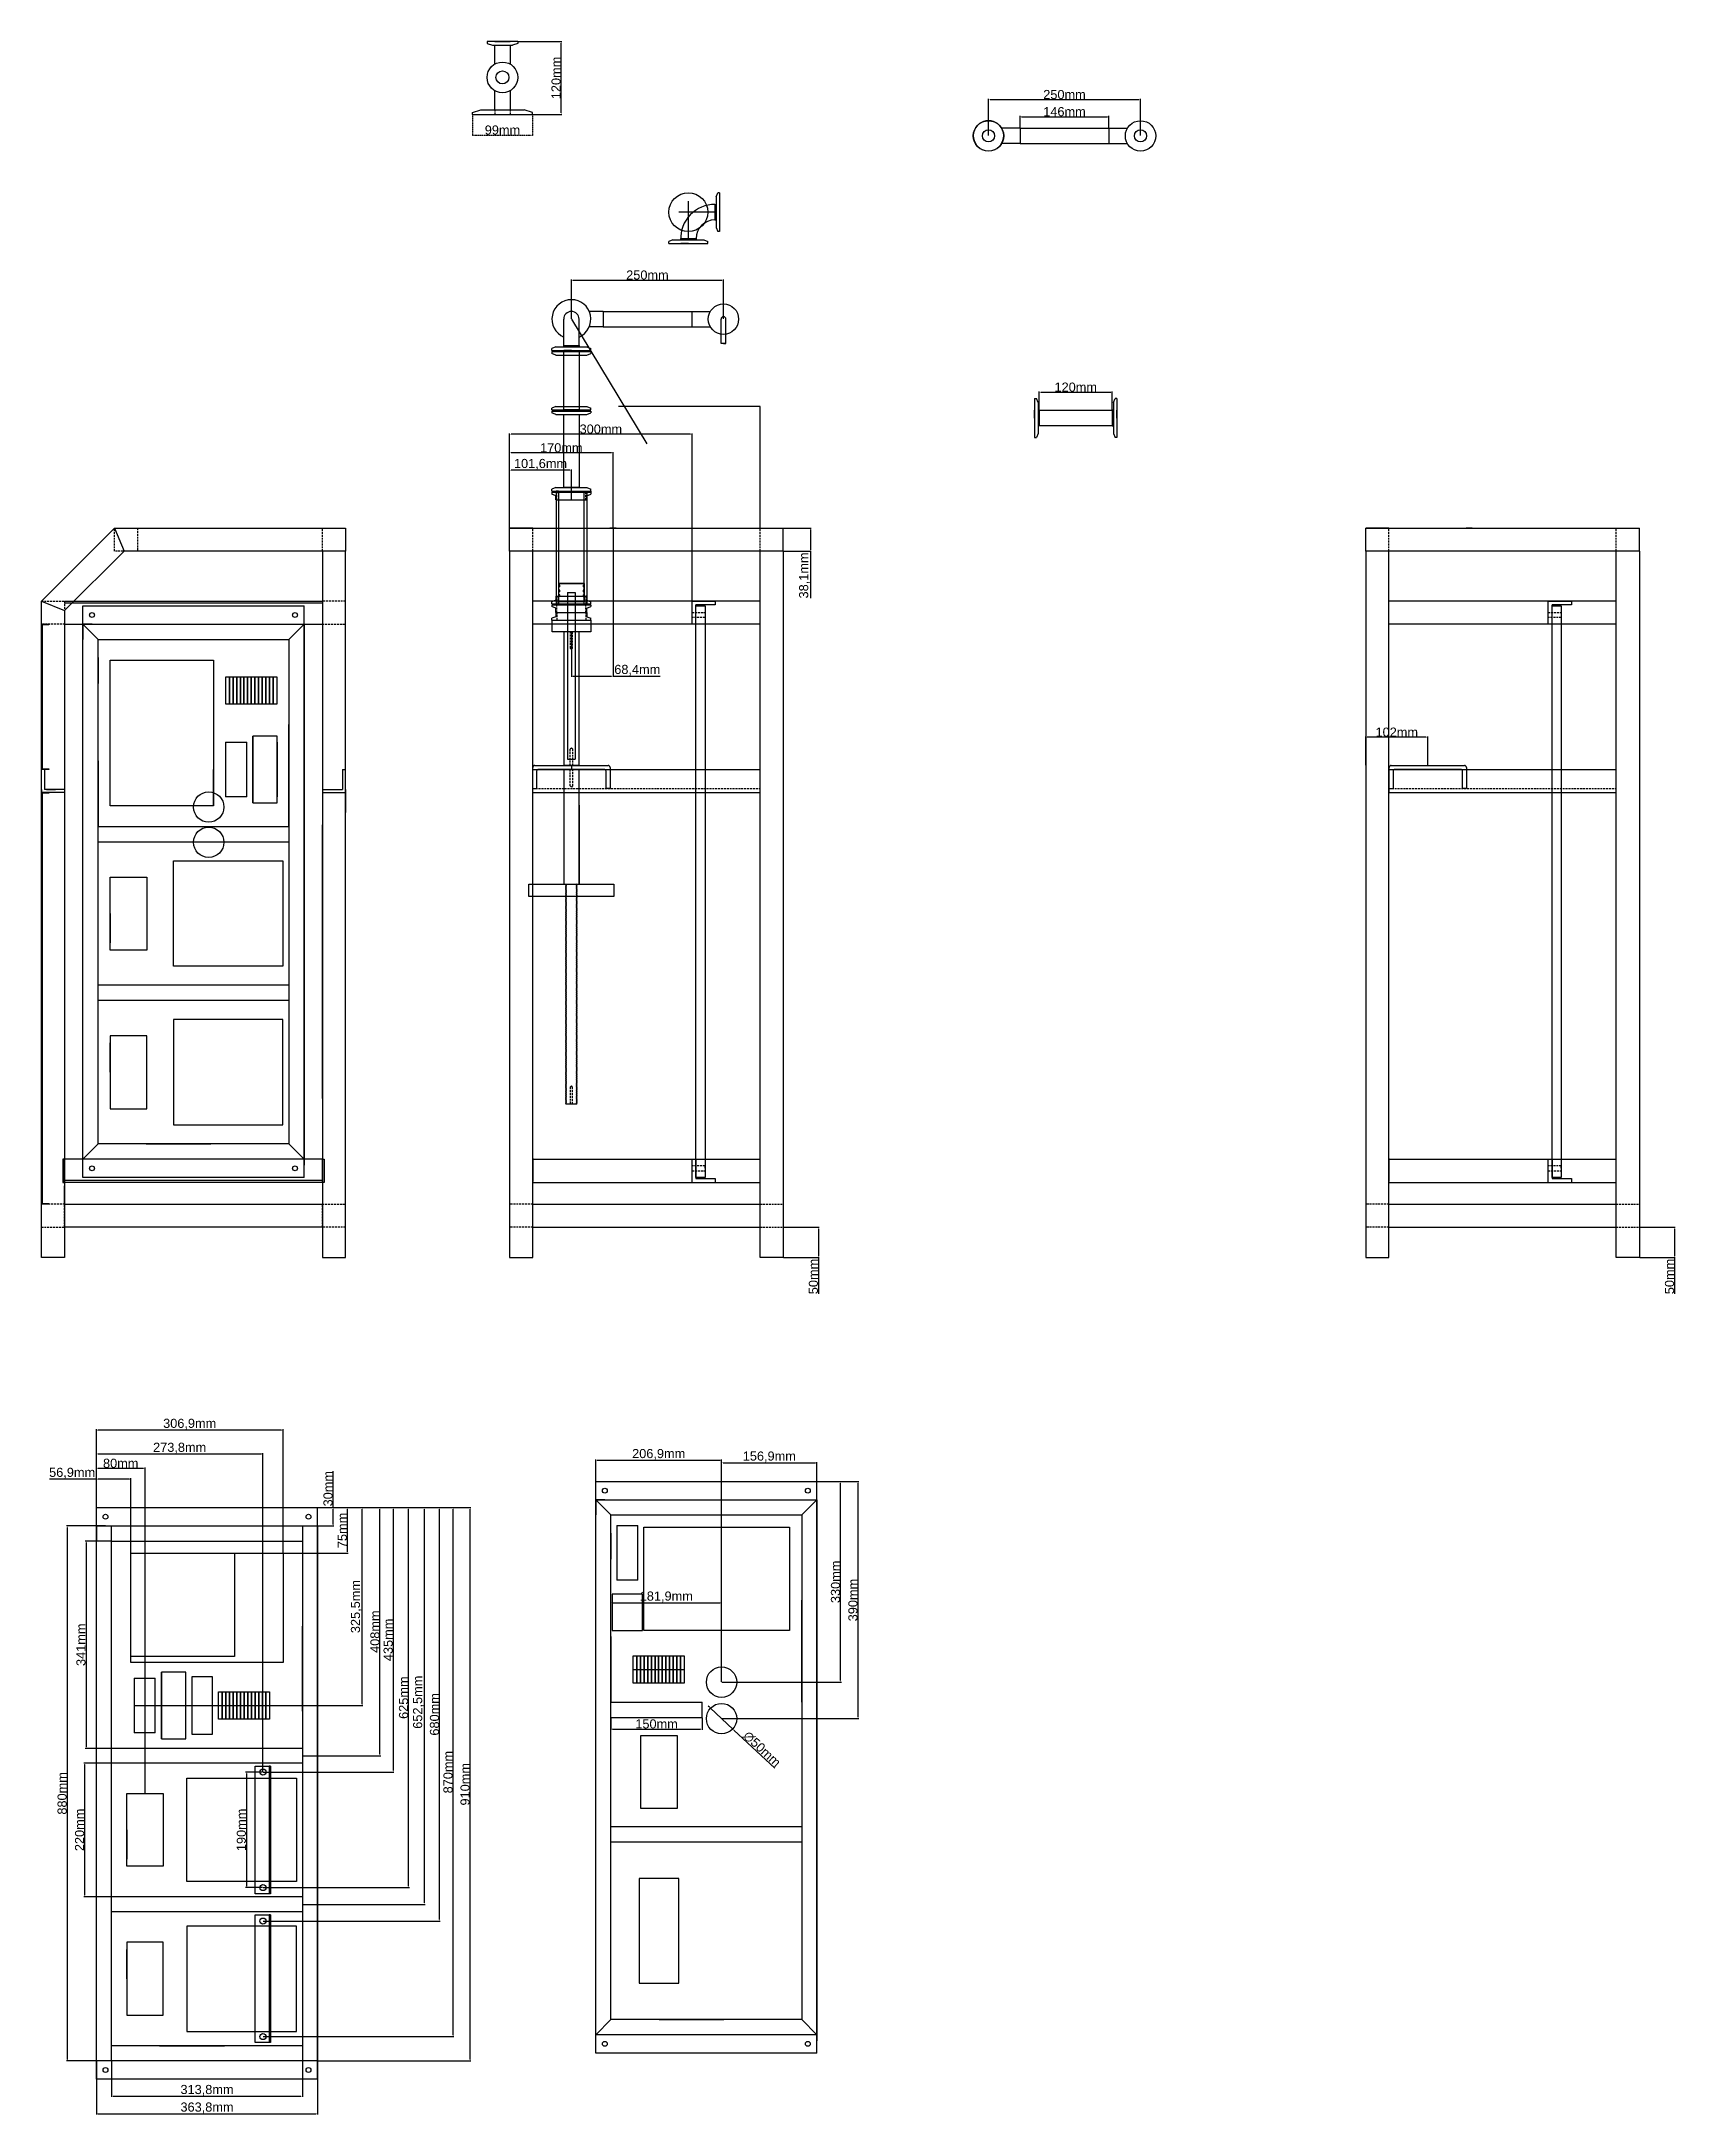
# Model space of a CAD drawing. Header units: centimetres. Extents: x 6534 to 31506, y 42826 to 109107.
# Drawn here: x 15962 to 18649, y 48677 to 52087 of the extents above; entities that cross this region are included whole.
import ezdxf

# ---------------------------------------------------------------- set-up
doc = ezdxf.new("R2010")
doc.units = ezdxf.units.CM
doc.header["$LTSCALE"] = 0.5
doc.linetypes.add('DASHED2', pattern=[9.525, 6.35, -3.175])
doc.styles.get("Standard").update_dxf_attribs({"font": 'arial.ttf'})
doc.dimstyles.new('ISO-25', dxfattribs={"dimtxt": 15, "dimasz": 2.5, "dimexe": 1.25, "dimexo": 0.625, "dimtad": 1, "dimtxsty": 'Standard', "dimcen": 2.5, "dimclrd": 1, "dimclre": 1, "dimadec": 0, "dimazin": 0, "dimtfac": 1, "dimtmove": 0, "dimatfit": 3, "dimfxl": 1, "dimarcsym": 0})

msp = doc.modelspace()

# ---------------------------------------------------------------- blocks, each defined once
blk = doc.blocks.new('*D279')
at = {"color": 1, "lineweight": -2, "transparency": 16777216}
for p, q in [((17182.5, 51286.8), (17227.7, 51286.8)), ((17226.5, 51284.3), (17226.5, 51251.2)), ((17182.5, 51248.7), (17227.7, 51248.7)), ((17226.5, 51248.7), (17226.5, 51171.5))]:
    blk.add_line(p, q, dxfattribs=at)
at = {"color": 1, "transparency": 16777216}
for points in [[(17226.1, 51284.3), (17226.9, 51284.3), (17226.5, 51286.8)], [(17226.1, 51251.2), (17226.9, 51251.2), (17226.5, 51248.7)]]:
    blk.add_solid(points, dxfattribs=at)
at = {"layer": 'Defpoints', "color": 0, "transparency": 16777216}
for p in [(17181.9, 51286.8), (17181.9, 51248.7), (17226.5, 51248.7)]:
    blk.add_point(p, dxfattribs=at)
at = {"color": 0, "transparency": 16777216, "insert": (17216.8, 51208.8), "char_height": 15, "attachment_point": 5, "rotation": 90}
blk.add_mtext('38,1mm', dxfattribs=at)
blk = doc.blocks.new('*D280')
at = {"color": 1, "lineweight": -2, "transparency": 16777216}
for p, q in [((17182.5, 50136.8), (17240.9, 50136.8)), ((17239.6, 50134.3), (17239.6, 50089.3)), ((17182.5, 50086.8), (17240.9, 50086.8)), ((17239.6, 50086.8), (17239.6, 50027))]:
    blk.add_line(p, q, dxfattribs=at)
at = {"color": 1, "transparency": 16777216}
for points in [[(17239.2, 50134.3), (17240.1, 50134.3), (17239.6, 50136.8)], [(17239.2, 50089.3), (17240.1, 50089.3), (17239.6, 50086.8)]]:
    blk.add_solid(points, dxfattribs=at)
at = {"layer": 'Defpoints', "color": 0, "transparency": 16777216}
for p in [(17181.9, 50136.8), (17181.9, 50086.8), (17239.6, 50086.8)]:
    blk.add_point(p, dxfattribs=at)
at = {"color": 0, "transparency": 16777216, "insert": (17231.4, 50055.7), "char_height": 15, "attachment_point": 5, "rotation": 90}
blk.add_mtext('50mm', dxfattribs=at)
blk = doc.blocks.new('*D298')
at = {"color": 1, "lineweight": -2, "transparency": 16777216}
for p, q in [((16731.9, 51287.4), (16731.9, 51383.2)), ((16831, 51381.9), (16734.4, 51381.9)), ((16833.5, 51333.6), (16833.5, 51383.2))]:
    blk.add_line(p, q, dxfattribs=at)
at = {"color": 1, "transparency": 16777216}
for points in [[(16734.4, 51382.4), (16734.4, 51381.5), (16731.9, 51381.9)], [(16831, 51382.4), (16831, 51381.5), (16833.5, 51381.9)]]:
    blk.add_solid(points, dxfattribs=at)
at = {"layer": 'Defpoints', "color": 0, "transparency": 16777216}
for p in [(16731.9, 51381.9), (16833.5, 51333), (16731.9, 51286.8)]:
    blk.add_point(p, dxfattribs=at)
at = {"color": 0, "transparency": 16777216, "insert": (16782.7, 51391.6), "char_height": 15, "attachment_point": 5}
blk.add_mtext('101,6mm', dxfattribs=at)
blk = doc.blocks.new('*D300')
at = {"color": 1, "lineweight": -2, "transparency": 16777216}
for p, q in [((16731.9, 51287.4), (16731.9, 51411.7)), ((16899.4, 51410.4), (16734.4, 51410.4)), ((16901.9, 51287.4), (16901.9, 51411.7))]:
    blk.add_line(p, q, dxfattribs=at)
at = {"color": 1, "transparency": 16777216}
for points in [[(16734.4, 51410.9), (16734.4, 51410), (16731.9, 51410.4)], [(16899.4, 51410.9), (16899.4, 51410), (16901.9, 51410.4)]]:
    blk.add_solid(points, dxfattribs=at)
at = {"layer": 'Defpoints', "color": 0, "transparency": 16777216}
for p in [(16731.9, 51410.4), (16731.9, 51286.8), (16901.9, 51286.8)]:
    blk.add_point(p, dxfattribs=at)
at = {"color": 0, "transparency": 16777216, "insert": (16816.9, 51418.7), "char_height": 15, "attachment_point": 5}
blk.add_mtext('170mm', dxfattribs=at)
blk = doc.blocks.new('*D314')
at = {"color": 1, "lineweight": -2, "transparency": 16777216}
for p, q in [((16441.6, 49675.5), (16441.6, 49735.3)), ((16416.8, 49675.5), (16442.8, 49675.5)), ((16441.6, 49648), (16441.6, 49673)), ((16416.8, 49645.5), (16442.8, 49645.5))]:
    blk.add_line(p, q, dxfattribs=at)
at = {"color": 1, "transparency": 16777216}
for points in [[(16441.2, 49673), (16442, 49673), (16441.6, 49675.5)], [(16441.2, 49648), (16442, 49648), (16441.6, 49645.5)]]:
    blk.add_solid(points, dxfattribs=at)
at = {"layer": 'Defpoints', "color": 0, "transparency": 16777216}
for p in [(16416.2, 49675.5), (16441.6, 49675.5), (16416.2, 49645.5)]:
    blk.add_point(p, dxfattribs=at)
at = {"color": 0, "transparency": 16777216, "insert": (16433.3, 49706.7), "char_height": 15, "attachment_point": 5, "rotation": 90}
blk.add_mtext('30mm', dxfattribs=at)
blk = doc.blocks.new('*D315')
at = {"color": 1, "lineweight": -2, "transparency": 16777216}
for p, q in [((16416.8, 49675.5), (16520, 49675.5)), ((16518.7, 49270), (16518.7, 49673)), ((16391.8, 49267.5), (16520, 49267.5))]:
    blk.add_line(p, q, dxfattribs=at)
at = {"color": 1, "transparency": 16777216}
for points in [[(16518.3, 49673), (16519.2, 49673), (16518.7, 49675.5)], [(16518.3, 49270), (16519.2, 49270), (16518.7, 49267.5)]]:
    blk.add_solid(points, dxfattribs=at)
at = {"layer": 'Defpoints', "color": 0, "transparency": 16777216}
for p in [(16416.2, 49675.5), (16518.7, 49675.5), (16391.2, 49267.5)]:
    blk.add_point(p, dxfattribs=at)
at = {"color": 0, "transparency": 16777216, "insert": (16510.5, 49471.5), "char_height": 15, "attachment_point": 5, "rotation": 90}
blk.add_mtext('408mm', dxfattribs=at)
blk = doc.blocks.new('*D316')
at = {"color": 1, "lineweight": -2, "transparency": 16777216}
for p, q in [((16416.8, 49675.5), (16592.9, 49675.5)), ((16591.7, 49025.5), (16591.7, 49673)), ((16391.8, 49023), (16592.9, 49023))]:
    blk.add_line(p, q, dxfattribs=at)
at = {"color": 1, "transparency": 16777216}
for points in [[(16591.3, 49673), (16592.1, 49673), (16591.7, 49675.5)], [(16591.3, 49025.5), (16592.1, 49025.5), (16591.7, 49023)]]:
    blk.add_solid(points, dxfattribs=at)
at = {"layer": 'Defpoints', "color": 0, "transparency": 16777216}
for p in [(16416.2, 49675.5), (16591.7, 49675.5), (16391.2, 49023)]:
    blk.add_point(p, dxfattribs=at)
at = {"color": 0, "transparency": 16777216, "insert": (16582, 49355.5), "char_height": 15, "attachment_point": 5, "rotation": 90}
blk.add_mtext('652,5mm', dxfattribs=at)
blk = doc.blocks.new('*D317')
at = {"color": 1, "lineweight": -2, "transparency": 16777216}
for p, q in [((16416.8, 49675.5), (16668.2, 49675.5)), ((16667, 48768), (16667, 49673)), ((16416.8, 48765.5), (16668.2, 48765.5))]:
    blk.add_line(p, q, dxfattribs=at)
at = {"color": 1, "transparency": 16777216}
for points in [[(16666.6, 49673), (16667.4, 49673), (16667, 49675.5)], [(16666.6, 48768), (16667.4, 48768), (16667, 48765.5)]]:
    blk.add_solid(points, dxfattribs=at)
at = {"layer": 'Defpoints', "color": 0, "transparency": 16777216}
for p in [(16416.2, 49675.5), (16667, 49675.5), (16416.2, 48765.5)]:
    blk.add_point(p, dxfattribs=at)
at = {"color": 0, "transparency": 16777216, "insert": (16658.7, 49220.5), "char_height": 15, "attachment_point": 5, "rotation": 90}
blk.add_mtext('910mm', dxfattribs=at)
blk = doc.blocks.new('*D319')
at = {"color": 1, "lineweight": -2, "transparency": 16777216}
for p, q in [((16416.8, 49675.5), (16466.4, 49675.5)), ((16465.1, 49603), (16465.1, 49673)), ((16354.9, 49600.5), (16466.4, 49600.5))]:
    blk.add_line(p, q, dxfattribs=at)
at = {"color": 1, "transparency": 16777216}
for points in [[(16464.7, 49673), (16465.5, 49673), (16465.1, 49675.5)], [(16464.7, 49603), (16465.5, 49603), (16465.1, 49600.5)]]:
    blk.add_solid(points, dxfattribs=at)
at = {"layer": 'Defpoints', "color": 0, "transparency": 16777216}
for p in [(16416.2, 49675.5), (16465.1, 49675.5), (16354.3, 49600.5)]:
    blk.add_point(p, dxfattribs=at)
at = {"color": 0, "transparency": 16777216, "insert": (16456.9, 49638), "char_height": 15, "attachment_point": 5, "rotation": 90}
blk.add_mtext('75mm', dxfattribs=at)
blk = doc.blocks.new('*D320')
at = {"color": 1, "lineweight": -2, "transparency": 16777216}
for p, q in [((16416.8, 49675.5), (16490.7, 49675.5)), ((16489.5, 49352.5), (16489.5, 49673)), ((16114.9, 49350), (16490.7, 49350))]:
    blk.add_line(p, q, dxfattribs=at)
at = {"color": 1, "transparency": 16777216}
for points in [[(16489.1, 49673), (16489.9, 49673), (16489.5, 49675.5)], [(16489.1, 49352.5), (16489.9, 49352.5), (16489.5, 49350)]]:
    blk.add_solid(points, dxfattribs=at)
at = {"layer": 'Defpoints', "color": 0, "transparency": 16777216}
for p in [(16416.2, 49675.5), (16489.5, 49675.5), (16114.3, 49350)]:
    blk.add_point(p, dxfattribs=at)
at = {"color": 0, "transparency": 16777216, "insert": (16479.8, 49512.8), "char_height": 15, "attachment_point": 5, "rotation": 90}
blk.add_mtext('325,5mm', dxfattribs=at)
blk = doc.blocks.new('*D321')
at = {"color": 1, "lineweight": -2, "transparency": 16777216}
for p, q in [((16052.4, 49722.6), (15975.2, 49722.6)), ((16052.4, 49676.2), (16052.4, 49723.8)), ((16106.8, 49722.6), (16054.9, 49722.6)), ((16109.3, 49601.2), (16109.3, 49723.8))]:
    blk.add_line(p, q, dxfattribs=at)
at = {"color": 1, "transparency": 16777216}
for points in [[(16054.9, 49723), (16054.9, 49722.1), (16052.4, 49722.6)], [(16106.8, 49723), (16106.8, 49722.1), (16109.3, 49722.6)]]:
    blk.add_solid(points, dxfattribs=at)
at = {"layer": 'Defpoints', "color": 0, "transparency": 16777216}
for p in [(16052.4, 49722.6), (16052.4, 49675.5), (16109.3, 49600.5)]:
    blk.add_point(p, dxfattribs=at)
at = {"color": 0, "transparency": 16777216, "insert": (16012.5, 49732.2), "char_height": 15, "attachment_point": 5}
blk.add_mtext('56,9mm', dxfattribs=at)
blk = doc.blocks.new('*D322')
at = {"color": 1, "lineweight": -2, "transparency": 16777216}
for p, q in [((16898.5, 49329.9), (16898.5, 49310.1)), ((16901, 49311.4), (17046, 49311.4)), ((17048.5, 49329.9), (17048.5, 49310.1))]:
    blk.add_line(p, q, dxfattribs=at)
at = {"color": 1, "transparency": 16777216}
for points in [[(16901, 49311.8), (16901, 49311), (16898.5, 49311.4)], [(17046, 49311.8), (17046, 49311), (17048.5, 49311.4)]]:
    blk.add_solid(points, dxfattribs=at)
at = {"layer": 'Defpoints', "color": 0, "transparency": 16777216}
for p in [(16898.5, 49330.5), (17048.5, 49330.5), (17048.5, 49311.4)]:
    blk.add_point(p, dxfattribs=at)
at = {"color": 0, "transparency": 16777216, "insert": (16973.5, 49319.7), "char_height": 15, "attachment_point": 5}
blk.add_mtext('150mm', dxfattribs=at)
blk = doc.blocks.new('*D323')
at = {"color": 1, "lineweight": -2, "transparency": 16777216}
for p, q in [((17237.9, 49718.5), (17277.4, 49718.5)), ((17276.1, 49391), (17276.1, 49716)), ((17081, 49388.5), (17277.4, 49388.5))]:
    blk.add_line(p, q, dxfattribs=at)
at = {"color": 1, "transparency": 16777216}
for points in [[(17275.7, 49716), (17276.5, 49716), (17276.1, 49718.5)], [(17275.7, 49391), (17276.5, 49391), (17276.1, 49388.5)]]:
    blk.add_solid(points, dxfattribs=at)
at = {"layer": 'Defpoints', "color": 0, "transparency": 16777216}
for p in [(17237.3, 49718.5), (17276.1, 49718.5), (17080.4, 49388.5)]:
    blk.add_point(p, dxfattribs=at)
at = {"color": 0, "transparency": 16777216, "insert": (17267.8, 49553.5), "char_height": 15, "attachment_point": 5, "rotation": 90}
blk.add_mtext('330mm', dxfattribs=at)
blk = doc.blocks.new('*D324')
at = {"color": 1, "lineweight": -2, "transparency": 16777216}
for p, q in [((17237.9, 49718.5), (17306, 49718.5)), ((17304.8, 49331), (17304.8, 49716)), ((17081, 49328.5), (17306, 49328.5))]:
    blk.add_line(p, q, dxfattribs=at)
at = {"color": 1, "transparency": 16777216}
for points in [[(17304.4, 49716), (17305.2, 49716), (17304.8, 49718.5)], [(17304.4, 49331), (17305.2, 49331), (17304.8, 49328.5)]]:
    blk.add_solid(points, dxfattribs=at)
at = {"layer": 'Defpoints', "color": 0, "transparency": 16777216}
for p in [(17237.3, 49718.5), (17304.8, 49718.5), (17080.4, 49328.5)]:
    blk.add_point(p, dxfattribs=at)
at = {"color": 0, "transparency": 16777216, "insert": (17296.5, 49523.5), "char_height": 15, "attachment_point": 5, "rotation": 90}
blk.add_mtext('390mm', dxfattribs=at)
blk = doc.blocks.new('*D325')
at = {"color": 1, "lineweight": -2, "transparency": 16777216}
for p, q in [((17080.4, 49389.1), (17080.4, 49750.6)), ((17237.3, 49719.1), (17237.3, 49750.6)), ((17082.9, 49749.3), (17234.8, 49749.3))]:
    blk.add_line(p, q, dxfattribs=at)
at = {"color": 1, "transparency": 16777216}
for points in [[(17082.9, 49749.8), (17082.9, 49748.9), (17080.4, 49749.3)], [(17234.8, 49749.8), (17234.8, 49748.9), (17237.3, 49749.3)]]:
    blk.add_solid(points, dxfattribs=at)
at = {"layer": 'Defpoints', "color": 0, "transparency": 16777216}
for p in [(17237.3, 49749.3), (17237.3, 49718.5), (17080.4, 49388.5)]:
    blk.add_point(p, dxfattribs=at)
at = {"color": 0, "transparency": 16777216, "insert": (17158.9, 49759), "char_height": 15, "attachment_point": 5}
blk.add_mtext('156,9mm', dxfattribs=at)
blk = doc.blocks.new('*D326')
at = {"color": 1, "lineweight": -2, "transparency": 16777216}
for p, q in [((17060.3, 49347.2), (17058.5, 49349)), ((17062.1, 49345.5), (17098.7, 49311.4)), ((17167.8, 49246.9), (17100.5, 49309.7))]:
    blk.add_line(p, q, dxfattribs=at)
at = {"color": 1, "transparency": 16777216}
for points in [[(17060.6, 49347.6), (17060, 49346.9), (17062.1, 49345.5)], [(17100.8, 49310), (17100.2, 49309.4), (17098.7, 49311.4)]]:
    blk.add_solid(points, dxfattribs=at)
at = {"layer": 'Defpoints', "color": 0, "transparency": 16777216}
for p in [(17062.1, 49345.5), (17098.7, 49311.4)]:
    blk.add_point(p, dxfattribs=at)
at = {"color": 0, "transparency": 16777216, "insert": (17146.9, 49278.4), "char_height": 15, "attachment_point": 5, "rotation": 316.9702}
blk.add_mtext('∅50mm', dxfattribs=at)
blk = doc.blocks.new('*D336')
at = {"color": 1, "lineweight": -2, "transparency": 16777216}
for p, q in [((16873.5, 49719.1), (16873.5, 49754.7)), ((16876, 49753.5), (17077.9, 49753.5)), ((17080.4, 49389.1), (17080.4, 49754.7))]:
    blk.add_line(p, q, dxfattribs=at)
at = {"color": 1, "transparency": 16777216}
for points in [[(16876, 49753.9), (16876, 49753), (16873.5, 49753.5)], [(17077.9, 49753.9), (17077.9, 49753), (17080.4, 49753.5)]]:
    blk.add_solid(points, dxfattribs=at)
at = {"layer": 'Defpoints', "color": 0, "transparency": 16777216}
for p in [(17080.4, 49753.5), (16873.5, 49718.5), (17080.4, 49388.5)]:
    blk.add_point(p, dxfattribs=at)
at = {"color": 0, "transparency": 16777216, "insert": (16977, 49763.1), "char_height": 15, "attachment_point": 5}
blk.add_mtext('206,9mm', dxfattribs=at)
blk = doc.blocks.new('*D337')
at = {"color": 1, "lineweight": -2, "transparency": 16777216}
for p, q in [((16898.5, 49356.1), (16898.5, 49520.3)), ((16901, 49519), (17077.9, 49519)), ((17080.4, 49389.1), (17080.4, 49520.3))]:
    blk.add_line(p, q, dxfattribs=at)
at = {"color": 1, "transparency": 16777216}
for points in [[(16901, 49519.4), (16901, 49518.6), (16898.5, 49519)], [(17077.9, 49519.4), (17077.9, 49518.6), (17080.4, 49519)]]:
    blk.add_solid(points, dxfattribs=at)
at = {"layer": 'Defpoints', "color": 0, "transparency": 16777216}
for p in [(17080.4, 49519), (17080.4, 49388.5), (16898.5, 49355.5)]:
    blk.add_point(p, dxfattribs=at)
at = {"color": 0, "transparency": 16777216, "insert": (16989.5, 49528.7), "char_height": 15, "attachment_point": 5}
blk.add_mtext('181,9mm', dxfattribs=at)
blk = doc.blocks.new('*D344')
at = {"color": 1, "lineweight": -2, "transparency": 16777216}
for p, q in [((16901.9, 51286.2), (16901.9, 51042.1)), ((16833.5, 51115.6), (16833.5, 51042.1)), ((16836, 51043.3), (16899.4, 51043.3)), ((16901.9, 51043.3), (16979.2, 51043.3))]:
    blk.add_line(p, q, dxfattribs=at)
at = {"color": 1, "transparency": 16777216}
for points in [[(16836, 51043.7), (16836, 51042.9), (16833.5, 51043.3)], [(16899.4, 51043.7), (16899.4, 51042.9), (16901.9, 51043.3)]]:
    blk.add_solid(points, dxfattribs=at)
at = {"layer": 'Defpoints', "color": 0, "transparency": 16777216}
for p in [(16901.9, 51286.8), (16833.5, 51116.2), (16901.9, 51043.3)]:
    blk.add_point(p, dxfattribs=at)
at = {"color": 0, "transparency": 16777216, "insert": (16941.8, 51052.9), "char_height": 15, "attachment_point": 5}
blk.add_mtext('68,4mm', dxfattribs=at)
blk = doc.blocks.new('*D426')
at = {"color": 1, "lineweight": -2, "transparency": 16777216}
for p, q in [((16051.8, 49645.5), (16003.2, 49645.5)), ((16004.4, 49643), (16004.4, 48768)), ((16051.8, 48765.5), (16003.2, 48765.5))]:
    blk.add_line(p, q, dxfattribs=at)
at = {"color": 1, "transparency": 16777216}
for points in [[(16004, 49643), (16004.8, 49643), (16004.4, 49645.5)], [(16004, 48768), (16004.8, 48768), (16004.4, 48765.5)]]:
    blk.add_solid(points, dxfattribs=at)
at = {"layer": 'Defpoints', "color": 0, "transparency": 16777216}
for p in [(16052.4, 49645.5), (16004.4, 48765.5), (16052.4, 48765.5)]:
    blk.add_point(p, dxfattribs=at)
at = {"color": 0, "transparency": 16777216, "insert": (15996.1, 49205.5), "char_height": 15, "attachment_point": 5, "rotation": 90}
blk.add_mtext('880mm', dxfattribs=at)
blk = doc.blocks.new('*D427')
at = {"color": 1, "lineweight": -2, "transparency": 16777216}
for p, q in [((16052.4, 48764.9), (16052.4, 48677.3)), ((16416.2, 48764.9), (16416.2, 48677.3)), ((16054.9, 48678.5), (16413.7, 48678.5))]:
    blk.add_line(p, q, dxfattribs=at)
at = {"color": 1, "transparency": 16777216}
for points in [[(16054.9, 48679), (16054.9, 48678.1), (16052.4, 48678.5)], [(16413.7, 48679), (16413.7, 48678.1), (16416.2, 48678.5)]]:
    blk.add_solid(points, dxfattribs=at)
at = {"layer": 'Defpoints', "color": 0, "transparency": 16777216}
for p in [(16052.4, 48765.5), (16416.2, 48765.5), (16416.2, 48678.5)]:
    blk.add_point(p, dxfattribs=at)
at = {"color": 0, "transparency": 16777216, "insert": (16234.3, 48688.2), "char_height": 15, "attachment_point": 5}
blk.add_mtext('363,8mm', dxfattribs=at)
blk = doc.blocks.new('*D428')
at = {"color": 1, "lineweight": -2, "transparency": 16777216}
for p, q in [((16052.4, 49676.2), (16052.4, 49765)), ((16054.9, 49763.8), (16323.7, 49763.8)), ((16326.2, 49241.2), (16326.2, 49765))]:
    blk.add_line(p, q, dxfattribs=at)
at = {"color": 1, "transparency": 16777216}
for points in [[(16054.9, 49764.2), (16054.9, 49763.4), (16052.4, 49763.8)], [(16323.7, 49764.2), (16323.7, 49763.4), (16326.2, 49763.8)]]:
    blk.add_solid(points, dxfattribs=at)
at = {"layer": 'Defpoints', "color": 0, "transparency": 16777216}
for p in [(16326.2, 49763.8), (16052.4, 49675.5), (16326.2, 49240.5)]:
    blk.add_point(p, dxfattribs=at)
at = {"color": 0, "transparency": 16777216, "insert": (16189.3, 49773.4), "char_height": 15, "attachment_point": 5}
blk.add_mtext('273,8mm', dxfattribs=at)
blk = doc.blocks.new('*D429')
at = {"color": 1, "lineweight": -2, "transparency": 16777216}
for p, q in [((16416.8, 49675.5), (16541.7, 49675.5)), ((16540.5, 49673), (16540.5, 49243)), ((16326.8, 49240.5), (16541.7, 49240.5))]:
    blk.add_line(p, q, dxfattribs=at)
at = {"color": 1, "transparency": 16777216}
for points in [[(16540.1, 49673), (16540.9, 49673), (16540.5, 49675.5)], [(16540.1, 49243), (16540.9, 49243), (16540.5, 49240.5)]]:
    blk.add_solid(points, dxfattribs=at)
at = {"layer": 'Defpoints', "color": 0, "transparency": 16777216}
for p in [(16416.2, 49675.5), (16326.2, 49240.5), (16540.5, 49240.5)]:
    blk.add_point(p, dxfattribs=at)
at = {"color": 0, "transparency": 16777216, "insert": (16532.2, 49458), "char_height": 15, "attachment_point": 5, "rotation": 90}
blk.add_mtext('435mm', dxfattribs=at)
blk = doc.blocks.new('*D430')
at = {"color": 1, "lineweight": -2, "transparency": 16777216}
for p, q in [((16417.4, 49675.5), (16567.1, 49675.5)), ((16565.8, 49053), (16565.8, 49673)), ((16326.8, 49050.5), (16567.1, 49050.5))]:
    blk.add_line(p, q, dxfattribs=at)
at = {"color": 1, "transparency": 16777216}
for points in [[(16565.4, 49673), (16566.2, 49673), (16565.8, 49675.5)], [(16565.4, 49053), (16566.2, 49053), (16565.8, 49050.5)]]:
    blk.add_solid(points, dxfattribs=at)
at = {"layer": 'Defpoints', "color": 0, "transparency": 16777216}
for p in [(16416.8, 49675.5), (16565.8, 49675.5), (16326.2, 49050.5)]:
    blk.add_point(p, dxfattribs=at)
at = {"color": 0, "transparency": 16777216, "insert": (16557.5, 49363), "char_height": 15, "attachment_point": 5, "rotation": 90}
blk.add_mtext('625mm', dxfattribs=at)
blk = doc.blocks.new('*D431')
at = {"color": 1, "lineweight": -2, "transparency": 16777216}
for p, q in [((16416.8, 49675.5), (16617.9, 49675.5)), ((16616.7, 48998), (16616.7, 49673)), ((16326.8, 48995.5), (16617.9, 48995.5))]:
    blk.add_line(p, q, dxfattribs=at)
at = {"color": 1, "transparency": 16777216}
for points in [[(16616.3, 49673), (16617.1, 49673), (16616.7, 49675.5)], [(16616.3, 48998), (16617.1, 48998), (16616.7, 48995.5)]]:
    blk.add_solid(points, dxfattribs=at)
at = {"layer": 'Defpoints', "color": 0, "transparency": 16777216}
for p in [(16416.2, 49675.5), (16616.7, 49675.5), (16326.2, 48995.5)]:
    blk.add_point(p, dxfattribs=at)
at = {"color": 0, "transparency": 16777216, "insert": (16608.4, 49335.5), "char_height": 15, "attachment_point": 5, "rotation": 90}
blk.add_mtext('680mm', dxfattribs=at)
blk = doc.blocks.new('*D432')
at = {"color": 1, "lineweight": -2, "transparency": 16777216}
for p, q in [((16416.8, 49675.5), (16640.2, 49675.5)), ((16638.9, 48808), (16638.9, 49673)), ((16326.8, 48805.5), (16640.2, 48805.5))]:
    blk.add_line(p, q, dxfattribs=at)
at = {"color": 1, "transparency": 16777216}
for points in [[(16638.5, 49673), (16639.3, 49673), (16638.9, 49675.5)], [(16638.5, 48808), (16639.3, 48808), (16638.9, 48805.5)]]:
    blk.add_solid(points, dxfattribs=at)
at = {"layer": 'Defpoints', "color": 0, "transparency": 16777216}
for p in [(16416.2, 49675.5), (16638.9, 49675.5), (16326.2, 48805.5)]:
    blk.add_point(p, dxfattribs=at)
at = {"color": 0, "transparency": 16777216, "insert": (16630.6, 49240.5), "char_height": 15, "attachment_point": 5, "rotation": 90}
blk.add_mtext('870mm', dxfattribs=at)
blk = doc.blocks.new('*D433')
at = {"color": 1, "lineweight": -2, "transparency": 16777216}
for p, q in [((16052.4, 49676.2), (16052.4, 49741.3)), ((16129.9, 49740.1), (16054.9, 49740.1)), ((16132.4, 49206.2), (16132.4, 49741.3))]:
    blk.add_line(p, q, dxfattribs=at)
at = {"color": 1, "transparency": 16777216}
for points in [[(16054.9, 49740.5), (16054.9, 49739.7), (16052.4, 49740.1)], [(16129.9, 49740.5), (16129.9, 49739.7), (16132.4, 49740.1)]]:
    blk.add_solid(points, dxfattribs=at)
at = {"layer": 'Defpoints', "color": 0, "transparency": 16777216}
for p in [(16052.4, 49740.1), (16052.4, 49675.5), (16132.4, 49205.5)]:
    blk.add_point(p, dxfattribs=at)
at = {"color": 0, "transparency": 16777216, "insert": (16092.4, 49748.4), "char_height": 15, "attachment_point": 5}
blk.add_mtext('80mm', dxfattribs=at)
blk = doc.blocks.new('*D434')
at = {"color": 1, "lineweight": -2, "transparency": 16777216}
for p, q in [((16077.4, 48764.9), (16077.4, 48706.3)), ((16391.2, 48764.9), (16391.2, 48706.3)), ((16079.9, 48707.5), (16388.7, 48707.5))]:
    blk.add_line(p, q, dxfattribs=at)
at = {"color": 1, "transparency": 16777216}
for points in [[(16079.9, 48707.9), (16079.9, 48707.1), (16077.4, 48707.5)], [(16388.7, 48707.9), (16388.7, 48707.1), (16391.2, 48707.5)]]:
    blk.add_solid(points, dxfattribs=at)
at = {"layer": 'Defpoints', "color": 0, "transparency": 16777216}
for p in [(16077.4, 48765.5), (16391.2, 48765.5), (16391.2, 48707.5)]:
    blk.add_point(p, dxfattribs=at)
at = {"color": 0, "transparency": 16777216, "insert": (16234.3, 48717.1), "char_height": 15, "attachment_point": 5}
blk.add_mtext('313,8mm', dxfattribs=at)
blk = doc.blocks.new('*D435')
at = {"color": 1, "lineweight": -2, "transparency": 16777216}
for p, q in [((16076.8, 49255.5), (16031.8, 49255.5)), ((16033.1, 49253), (16033.1, 49038)), ((16076.8, 49035.5), (16031.8, 49035.5))]:
    blk.add_line(p, q, dxfattribs=at)
at = {"color": 1, "transparency": 16777216}
for points in [[(16032.7, 49253), (16033.5, 49253), (16033.1, 49255.5)], [(16032.7, 49038), (16033.5, 49038), (16033.1, 49035.5)]]:
    blk.add_solid(points, dxfattribs=at)
at = {"layer": 'Defpoints', "color": 0, "transparency": 16777216}
for p in [(16077.4, 49255.5), (16033.1, 49035.5), (16077.4, 49035.5)]:
    blk.add_point(p, dxfattribs=at)
at = {"color": 0, "transparency": 16777216, "insert": (16024.8, 49145.5), "char_height": 15, "attachment_point": 5, "rotation": 90}
blk.add_mtext('220mm', dxfattribs=at)
blk = doc.blocks.new('*D442')
at = {"color": 1, "lineweight": -2, "transparency": 16777216}
for p, q in [((16833.5, 51631), (16833.5, 51695.8)), ((16836, 51694.6), (17081, 51694.6)), ((17083.5, 51631), (17083.5, 51695.8))]:
    blk.add_line(p, q, dxfattribs=at)
at = {"color": 1, "transparency": 16777216}
for points in [[(16836, 51695), (16836, 51694.2), (16833.5, 51694.6)], [(17081, 51695), (17081, 51694.2), (17083.5, 51694.6)]]:
    blk.add_solid(points, dxfattribs=at)
at = {"layer": 'Defpoints', "color": 0, "transparency": 16777216}
for p in [(17083.5, 51694.6), (16833.5, 51630.4), (17083.5, 51630.4)]:
    blk.add_point(p, dxfattribs=at)
at = {"color": 0, "transparency": 16777216, "insert": (16958.5, 51702.9), "char_height": 15, "attachment_point": 5}
blk.add_mtext('250mm', dxfattribs=at)
blk = doc.blocks.new('*D443')
at = {"color": 1, "lineweight": -2, "transparency": 16777216}
for p, q in [((17519.3, 51932.4), (17519.3, 51992.7)), ((17521.8, 51991.5), (17766.8, 51991.5)), ((17769.3, 51932.4), (17769.3, 51992.7))]:
    blk.add_line(p, q, dxfattribs=at)
at = {"color": 1, "transparency": 16777216}
for points in [[(17521.8, 51991.9), (17521.8, 51991.1), (17519.3, 51991.5)], [(17766.8, 51991.9), (17766.8, 51991.1), (17769.3, 51991.5)]]:
    blk.add_solid(points, dxfattribs=at)
at = {"layer": 'Defpoints', "color": 0, "transparency": 16777216}
for p in [(17769.3, 51991.5), (17519.3, 51931.8), (17769.3, 51931.8)]:
    blk.add_point(p, dxfattribs=at)
at = {"color": 0, "transparency": 16777216, "insert": (17644.3, 51999.8), "char_height": 15, "attachment_point": 5}
blk.add_mtext('250mm', dxfattribs=at)
blk = doc.blocks.new('*D444')
at = {"color": 1, "lineweight": -2, "transparency": 16777216}
for p, q in [((17571.3, 51945.1), (17571.3, 51964.6)), ((17573.8, 51963.3), (17714.8, 51963.3)), ((17717.3, 51945.1), (17717.3, 51964.6))]:
    blk.add_line(p, q, dxfattribs=at)
at = {"color": 1, "transparency": 16777216}
for points in [[(17573.8, 51963.8), (17573.8, 51962.9), (17571.3, 51963.3)], [(17714.8, 51963.8), (17714.8, 51962.9), (17717.3, 51963.3)]]:
    blk.add_solid(points, dxfattribs=at)
at = {"layer": 'Defpoints', "color": 0, "transparency": 16777216}
for p in [(17571.3, 51944.5), (17717.3, 51963.3), (17717.3, 51944.5)]:
    blk.add_point(p, dxfattribs=at)
at = {"color": 0, "transparency": 16777216, "insert": (17644.3, 51971.6), "char_height": 15, "attachment_point": 5}
blk.add_mtext('146mm', dxfattribs=at)
blk = doc.blocks.new('*D447')
at = {"color": 1, "lineweight": -2, "transparency": 16777216}
for p, q in [((16052.4, 49676.2), (16052.4, 49804.4)), ((16356.8, 49803.1), (16054.9, 49803.1)), ((16359.3, 49601.2), (16359.3, 49804.4))]:
    blk.add_line(p, q, dxfattribs=at)
at = {"color": 1, "transparency": 16777216}
for points in [[(16054.9, 49803.5), (16054.9, 49802.7), (16052.4, 49803.1)], [(16356.8, 49803.5), (16356.8, 49802.7), (16359.3, 49803.1)]]:
    blk.add_solid(points, dxfattribs=at)
at = {"layer": 'Defpoints', "color": 0, "transparency": 16777216}
for p in [(16052.4, 49803.1), (16052.4, 49675.5), (16359.3, 49600.5)]:
    blk.add_point(p, dxfattribs=at)
at = {"color": 0, "transparency": 16777216, "insert": (16205.8, 49812.8), "char_height": 15, "attachment_point": 5}
blk.add_mtext('306,9mm', dxfattribs=at)
blk = doc.blocks.new('*D448')
at = {"color": 1, "lineweight": -2, "transparency": 16777216}
for p, q in [((16325.6, 49240.5), (16297.8, 49240.5)), ((16299.1, 49238), (16299.1, 49053)), ((16325.6, 49050.5), (16297.8, 49050.5))]:
    blk.add_line(p, q, dxfattribs=at)
at = {"color": 1, "transparency": 16777216}
for points in [[(16298.7, 49238), (16299.5, 49238), (16299.1, 49240.5)], [(16298.7, 49053), (16299.5, 49053), (16299.1, 49050.5)]]:
    blk.add_solid(points, dxfattribs=at)
at = {"layer": 'Defpoints', "color": 0, "transparency": 16777216}
for p in [(16326.2, 49240.5), (16299.1, 49050.5), (16326.2, 49050.5)]:
    blk.add_point(p, dxfattribs=at)
at = {"color": 0, "transparency": 16777216, "insert": (16290.8, 49145.5), "char_height": 15, "attachment_point": 5, "rotation": 90}
blk.add_mtext('190mm', dxfattribs=at)
blk = doc.blocks.new('*D449')
at = {"color": 1, "lineweight": -2, "transparency": 16777216}
for p, q in [((17602.8, 51481.1), (17602.8, 51511.5)), ((17605.3, 51510.2), (17720.3, 51510.2)), ((17722.8, 51481.1), (17722.8, 51511.5))]:
    blk.add_line(p, q, dxfattribs=at)
at = {"color": 1, "transparency": 16777216}
for points in [[(17605.3, 51510.6), (17605.3, 51509.8), (17602.8, 51510.2)], [(17720.3, 51510.6), (17720.3, 51509.8), (17722.8, 51510.2)]]:
    blk.add_solid(points, dxfattribs=at)
at = {"layer": 'Defpoints', "color": 0, "transparency": 16777216}
for p in [(17722.8, 51510.2), (17602.8, 51480.4), (17722.8, 51480.4)]:
    blk.add_point(p, dxfattribs=at)
at = {"color": 0, "transparency": 16777216, "insert": (17662.8, 51518.5), "char_height": 15, "attachment_point": 5}
blk.add_mtext('120mm', dxfattribs=at)
blk = doc.blocks.new('*D450')
at = {"color": 1, "lineweight": -2, "transparency": 16777216}
for p, q in [((16731.9, 51287.4), (16731.9, 51442.5)), ((17029.4, 51441.3), (16734.4, 51441.3)), ((17031.9, 51167.4), (17031.9, 51442.5))]:
    blk.add_line(p, q, dxfattribs=at)
at = {"color": 1, "transparency": 16777216}
for points in [[(16734.4, 51441.7), (16734.4, 51440.8), (16731.9, 51441.3)], [(17029.4, 51441.7), (17029.4, 51440.8), (17031.9, 51441.3)]]:
    blk.add_solid(points, dxfattribs=at)
at = {"layer": 'Defpoints', "color": 0, "transparency": 16777216}
for p in [(16731.9, 51441.3), (16731.9, 51286.8), (17031.9, 51166.8)]:
    blk.add_point(p, dxfattribs=at)
at = {"color": 0, "transparency": 16777216, "insert": (16881.9, 51449.5), "char_height": 15, "attachment_point": 5}
blk.add_mtext('300mm', dxfattribs=at)
blk = doc.blocks.new('*D477')
at = {"color": 1, "lineweight": -2, "transparency": 16777216}
for p, q in [((16076.8, 49620.5), (16034.1, 49620.5)), ((16035.4, 49618), (16035.4, 49282)), ((16076.8, 49279.5), (16034.1, 49279.5))]:
    blk.add_line(p, q, dxfattribs=at)
at = {"color": 1, "transparency": 16777216}
for points in [[(16035, 49618), (16035.8, 49618), (16035.4, 49620.5)], [(16035, 49282), (16035.8, 49282), (16035.4, 49279.5)]]:
    blk.add_solid(points, dxfattribs=at)
at = {"layer": 'Defpoints', "color": 0, "transparency": 16777216}
for p in [(16077.4, 49620.5), (16035.4, 49279.5), (16077.4, 49279.5)]:
    blk.add_point(p, dxfattribs=at)
at = {"color": 0, "transparency": 16777216, "insert": (16027.1, 49450), "char_height": 15, "attachment_point": 5, "rotation": 90}
blk.add_mtext('341mm', dxfattribs=at)
blk = doc.blocks.new('*D478')
at = {"color": 1, "linetype": 'DASHED2', "lineweight": -2, "ltscale": 0.1, "transparency": 16777216}
for p, q in [((16670.6, 51966.5), (16670.6, 51931.9)), ((16769.6, 51966.5), (16769.6, 51931.9)), ((16673.1, 51933.1), (16767.1, 51933.1))]:
    blk.add_line(p, q, dxfattribs=at)
at = {"color": 1, "linetype": 'DASHED2', "ltscale": 0.1, "transparency": 16777216}
for points in [[(16673.1, 51933.6), (16673.1, 51932.7), (16670.6, 51933.1)], [(16767.1, 51933.6), (16767.1, 51932.7), (16769.6, 51933.1)]]:
    blk.add_solid(points, dxfattribs=at)
at = {"layer": 'Defpoints', "color": 0, "linetype": 'DASHED2', "ltscale": 0.1, "transparency": 16777216}
for p in [(16670.6, 51967.1), (16769.6, 51967.1), (16769.6, 51933.1)]:
    blk.add_point(p, dxfattribs=at)
at = {"color": 0, "linetype": 'DASHED2', "ltscale": 0.1, "transparency": 16777216, "insert": (16720.1, 51941.4), "char_height": 15, "attachment_point": 5}
blk.add_mtext('99mm', dxfattribs=at)
blk = doc.blocks.new('*D479')
at = {"color": 1, "lineweight": -2, "transparency": 16777216}
for p, q in [((16746, 52087.1), (16817.8, 52087.1)), ((16816.6, 51969.6), (16816.6, 52084.6)), ((16770.2, 51967.1), (16817.8, 51967.1))]:
    blk.add_line(p, q, dxfattribs=at)
at = {"color": 1, "transparency": 16777216}
for points in [[(16816.2, 52084.6), (16817, 52084.6), (16816.6, 52087.1)], [(16816.2, 51969.6), (16817, 51969.6), (16816.6, 51967.1)]]:
    blk.add_solid(points, dxfattribs=at)
at = {"layer": 'Defpoints', "color": 0, "transparency": 16777216}
for p in [(16745.4, 52087.1), (16816.6, 52087.1), (16769.6, 51967.1)]:
    blk.add_point(p, dxfattribs=at)
at = {"color": 0, "transparency": 16777216, "insert": (16808.3, 52027.1), "char_height": 15, "attachment_point": 5, "rotation": 90}
blk.add_mtext('120mm', dxfattribs=at)
blk = doc.blocks.new('*D451')
at = {"color": 1, "lineweight": -2, "transparency": 16777216}
for p, q in [((18590.3, 50136.8), (18648.7, 50136.8)), ((18647.5, 50134.3), (18647.5, 50089.3)), ((18590.3, 50086.8), (18648.7, 50086.8)), ((18647.5, 50086.8), (18647.5, 50027))]:
    blk.add_line(p, q, dxfattribs=at)
at = {"color": 1, "transparency": 16777216}
for points in [[(18647.1, 50134.3), (18647.9, 50134.3), (18647.5, 50136.8)], [(18647.1, 50089.3), (18647.9, 50089.3), (18647.5, 50086.8)]]:
    blk.add_solid(points, dxfattribs=at)
at = {"layer": 'Defpoints', "color": 0, "transparency": 16777216}
for p in [(18589.7, 50136.8), (18589.7, 50086.8), (18647.5, 50086.8)]:
    blk.add_point(p, dxfattribs=at)
at = {"color": 0, "transparency": 16777216, "insert": (18639.2, 50055.7), "char_height": 15, "attachment_point": 5, "rotation": 90}
blk.add_mtext('50mm', dxfattribs=at)
blk = doc.blocks.new('*D452')
at = {"color": 1, "lineweight": -2, "transparency": 16777216}
for p, q in [((18139.7, 50896.9), (18139.7, 50944)), ((18241.7, 50896.9), (18241.7, 50944)), ((18239.2, 50942.7), (18142.2, 50942.7))]:
    blk.add_line(p, q, dxfattribs=at)
at = {"color": 1, "transparency": 16777216}
for points in [[(18142.2, 50943.1), (18142.2, 50942.3), (18139.7, 50942.7)], [(18239.2, 50943.1), (18239.2, 50942.3), (18241.7, 50942.7)]]:
    blk.add_solid(points, dxfattribs=at)
at = {"layer": 'Defpoints', "color": 0, "transparency": 16777216}
for p in [(18139.7, 50942.7), (18139.7, 50896.2), (18241.7, 50896.2)]:
    blk.add_point(p, dxfattribs=at)
at = {"color": 0, "transparency": 16777216, "insert": (18190.7, 50951), "char_height": 15, "attachment_point": 5}
blk.add_mtext('102mm', dxfattribs=at)

# ---------------------------------------------------------------- dimensions: what is measured, and where the dimension line sits
for base, p1, p2, picture, middle in [((16816.593, 52087.141), (16769.597, 51967.141), (16745.372, 52087.141), '*D479', (16808.31, 52027.141)), ((17226.474, 51248.694), (17181.868, 51286.794), (17181.868, 51248.694), '*D279', (17216.835, 51208.837)), ((17239.647, 50086.794), (17181.868, 50136.794), (17181.868, 50086.794), '*D280', (17231.364, 50055.67)), ((18647.468, 50086.794), (18589.689, 50136.794), (18589.689, 50086.794), '*D451', (18639.185, 50055.67)), ((16441.588, 49675.546), (16416.192, 49645.546), (16416.192, 49675.546), '*D314', (16433.3, 49706.666)), ((17276.121, 49718.484), (17080.416, 49388.484), (17237.316, 49718.484), '*D323', (17267.832, 49553.484)), ((17304.797, 49718.484), (17080.416, 49328.484), (17237.316, 49718.484), '*D324', (17296.508, 49523.484)), ((16489.476, 49675.546), (16114.292, 49350.046), (16416.192, 49675.546), '*D320', (16479.837, 49512.796)), ((16540.478, 49240.546), (16416.192, 49675.546), (16326.192, 49240.546), '*D429', (16532.189, 49458.046)), ((16565.811, 49675.546), (16326.192, 49050.546), (16416.817, 49675.546), '*D430', (16557.528, 49363.046)), ((16638.932, 49675.546), (16326.192, 48805.546), (16416.192, 49675.546), '*D432', (16630.648, 49240.546)), ((16465.11, 49675.546), (16354.292, 49600.546), (16416.192, 49675.546), '*D319', (16456.857, 49638.046)), ((16518.747, 49675.546), (16391.192, 49267.546), (16416.192, 49675.546), '*D315', (16510.463, 49471.546)), ((16004.43, 48765.546), (16052.392, 49645.546), (16052.392, 48765.546), '*D426', (15996.146, 49205.546)), ((16035.367, 49279.546), (16077.392, 49620.546), (16077.392, 49279.546), '*D477', (16027.078, 49450.046)), ((16033.092, 49035.546), (16077.392, 49255.546), (16077.392, 49035.546), '*D435', (16024.809, 49145.546)), ((16299.087, 49050.546), (16326.192, 49240.546), (16326.192, 49050.546), '*D448', (16290.804, 49145.546))]:
    dim = msp.add_linear_dim(base=base, p1=p1, p2=p2, angle=90, dimstyle='ISO-25', override={"dimpost": 'mm'})
    dim.commit()
    dim.dimension.update_dxf_attribs({"geometry": picture, "text_midpoint": middle})
for base, p1, p2, picture, middle in [((17769.328, 51991.474), (17519.328, 51931.774), (17769.328, 51931.774), '*D443', (17644.328, 51999.758)), ((17717.328, 51963.334), (17571.328, 51944.474), (17717.328, 51944.474), '*D444', (17644.328, 51971.618)), ((17083.47, 51694.59), (16833.47, 51630.394), (17083.47, 51630.394), '*D442', (16958.47, 51702.874)), ((17722.765, 51510.227), (17602.765, 51480.432), (17722.765, 51480.432), '*D449', (17662.765, 51518.51)), ((16731.868, 51441.261), (17031.868, 51166.794), (16731.868, 51286.794), '*D450', (16881.868, 51449.55)), ((16731.868, 51410.444), (16901.868, 51286.794), (16731.868, 51286.794), '*D300', (16816.868, 51418.728)), ((16731.868, 51381.941), (16833.47, 51332.994), (16731.868, 51286.794), '*D298', (16782.669, 51391.581)), ((16901.868, 51043.304), (16833.468, 51116.244), (16901.868, 51286.794), '*D344', (16941.772, 51052.943)), ((18139.689, 50942.725), (18241.689, 50896.244), (18139.689, 50896.244), '*D452', (18190.689, 50951.009)), ((16052.392, 49803.111), (16359.292, 49600.546), (16052.392, 49675.546), '*D447', (16205.842, 49812.751)), ((16326.192, 49763.767), (16052.392, 49675.546), (16326.192, 49240.546), '*D428', (16189.292, 49773.406)), ((16052.392, 49740.084), (16132.392, 49205.546), (16052.392, 49675.546), '*D433', (16092.392, 49748.368)), ((17080.416, 49753.464), (16873.516, 49718.484), (17080.416, 49388.484), '*D336', (16976.966, 49763.104)), ((17237.316, 49749.336), (17080.416, 49388.484), (17237.316, 49718.484), '*D325', (17158.866, 49758.976)), ((16052.392, 49722.565), (16109.292, 49600.546), (16052.392, 49675.546), '*D321', (16012.529, 49732.204)), ((17080.416, 49519.021), (16898.516, 49355.484), (17080.416, 49388.484), '*D337', (16989.466, 49528.66)), ((17048.516, 49311.371), (16898.516, 49330.484), (17048.516, 49330.484), '*D322', (16973.516, 49319.654)), ((16416.192, 48678.539), (16052.392, 48765.546), (16416.192, 48765.546), '*D427', (16234.292, 48688.178)), ((16391.192, 48707.506), (16077.392, 48765.546), (16391.192, 48765.546), '*D434', (16234.292, 48717.145))]:
    dim = msp.add_linear_dim(base=base, p1=p1, p2=p2, dimstyle='ISO-25', override={"dimpost": 'mm'})
    dim.commit()
    dim.dimension.update_dxf_attribs({"geometry": picture, "text_midpoint": middle})
at = {"linetype": 'DASHED2', "ltscale": 0.1}
dim = msp.add_linear_dim(base=(16769.597, 51933.145), p1=(16670.597, 51967.141), p2=(16769.597, 51967.141), dimstyle='ISO-25', override={"dimpost": 'mm'}, dxfattribs=at)
dim.commit()
dim.dimension.update_dxf_attribs({"geometry": '*D478', "text_midpoint": (16720.097, 51941.429)})
for base, p1, picture, middle in [((16616.687, 49675.546), (16326.192, 48995.546), '*D431', (16616.687, 49335.546)), ((16591.671, 49675.546), (16391.192, 49023.046), '*D316', (16591.671, 49355.546)), ((16666.994, 49675.546), (16416.192, 48765.546), '*D317', (16666.994, 49220.546))]:
    dim = msp.add_linear_dim(base=base, p1=p1, p2=(16416.192, 49675.546), angle=90, dimstyle='ISO-25', override={"dimpost": 'mm'})
    dim.commit()
    dim.dimension.update_dxf_attribs({"geometry": picture, "text_midpoint": middle, "dimtype": 160})
dim = msp.add_diameter_dim_2p(p1=(17062.141, 49345.543), p2=(17098.691, 49311.424), dimstyle='ISO-25', override={"dimpost": 'mm'})
dim.commit()
dim.dimension.update_dxf_attribs({"geometry": '*D326', "text_midpoint": (17140.923, 49272.002), "dimtype": 163})

# ---------------------------------------------------------------- linework, layer by layer
for p, q in [((16745.372, 52087.141), (16694.822, 52087.141)), ((16694.822, 52087.141), (16694.822, 52084.402)), ((16695.061, 52084.036), (16703.597, 52081.141)), ((16703.597, 52081.141), (16736.597, 52081.141)), ((16745.132, 52084.036), (16736.597, 52081.141)), ((16745.372, 52087.141), (16745.372, 52084.402)), ((16745.372, 52087.141), (16745.372, 52084.402)), ((16670.597, 51967.141), (16769.597, 51967.141)), ((17571.328, 51944.474), (17540.862, 51944.474)), ((17571.328, 51944.474), (17571.328, 51919.074)), ((17571.328, 51944.474), (17717.328, 51944.474)), ((17717.328, 51944.474), (17717.328, 51919.074)), ((17717.328, 51944.474), (17747.794, 51944.474)), ((17571.328, 51919.074), (17540.862, 51919.074)), ((17571.328, 51919.074), (17717.328, 51919.074)), ((17717.328, 51919.074), (17747.794, 51919.074)), ((17071.45, 51831.792), (17074.15, 51838.392)), ((17071.45, 51831.792), (17071.45, 51780.992)), ((17077.15, 51838.392), (17074.15, 51838.392)), ((17077.15, 51838.392), (17077.15, 51774.392)), ((17077.15, 51831.642), (17077.15, 51781.142)), ((17071.45, 51806.392), (17010.249, 51806.392)), ((17025.85, 51760.792), (17025.85, 51824.364)), ((17069.45, 51819.092), (17069.45, 51793.692)), ((17069.45, 51819.092), (17071.45, 51819.092)), ((17071.45, 51819.092), (17071.45, 51793.692)), ((17077.15, 51819.092), (17077.15, 51793.692)), ((17013.15, 51760.792), (17013.15, 51762.792)), ((17013.15, 51762.792), (17038.55, 51762.792)), ((17013.15, 51762.792), (17038.55, 51762.792)), ((17038.55, 51762.792), (17038.55, 51760.792)), ((17069.45, 51793.692), (17071.45, 51793.692)), ((17071.45, 51780.992), (17074.15, 51774.392)), ((17077.15, 51774.392), (17074.15, 51774.392)), ((17000.45, 51760.792), (16993.85, 51758.092)), ((16993.85, 51755.092), (16993.85, 51758.092)), ((16993.85, 51755.092), (17057.85, 51755.092)), ((17000.45, 51760.792), (17051.25, 51760.792)), ((17000.6, 51755.092), (17051.1, 51755.092)), ((17013.15, 51760.792), (17038.55, 51760.792)), ((17013.15, 51755.092), (17038.55, 51755.092)), ((17025.85, 51755.092), (17013.15, 51755.092)), ((17051.25, 51760.792), (17057.85, 51758.092)), ((17057.85, 51755.092), (17057.85, 51758.092)), ((16820.77, 51586.794), (16820.77, 51630.394)), ((16833.47, 51630.394), (16957.686, 51425.04)), ((16846.17, 51586.794), (16846.17, 51630.394)), ((16885.47, 51643.094), (16862.842, 51643.094)), ((16885.47, 51643.094), (16885.47, 51617.694)), ((16885.47, 51643.094), (17031.47, 51643.094)), ((17031.47, 51643.094), (17031.47, 51617.694)), ((17031.47, 51643.094), (17061.936, 51643.094)), ((17079.47, 51590.394), (17079.47, 51630.394)), ((17087.47, 51590.394), (17087.47, 51630.394)), ((16885.47, 51617.694), (16862.842, 51617.694)), ((16885.47, 51617.694), (17031.47, 51617.694)), ((17031.47, 51617.694), (17061.936, 51617.694)), ((16808.07, 51584.794), (16801.47, 51582.094)), ((16801.47, 51579.094), (16801.47, 51582.094)), ((16801.47, 51579.094), (16865.47, 51579.094)), ((16801.47, 51577.094), (16865.47, 51577.094)), ((16801.47, 51577.094), (16801.47, 51574.094)), ((16808.07, 51571.394), (16801.47, 51574.094)), ((16808.07, 51584.794), (16858.87, 51584.794)), ((16808.07, 51571.394), (16858.87, 51571.394)), ((16808.22, 51579.094), (16858.72, 51579.094)), ((16808.22, 51577.094), (16858.72, 51577.094)), ((16820.77, 51584.794), (16820.77, 51586.794)), ((16820.77, 51586.794), (16846.17, 51586.794)), ((16820.77, 51586.794), (16846.17, 51586.794)), ((16820.77, 51584.794), (16846.17, 51584.794)), ((16820.77, 51579.094), (16846.17, 51579.094)), ((16833.47, 51579.094), (16820.77, 51579.094)), ((16820.77, 51481.094), (16820.77, 51577.094)), ((16820.77, 51577.094), (16846.17, 51577.094)), ((16820.77, 51571.394), (16846.17, 51571.394)), ((16833.47, 51577.094), (16833.47, 51579.094)), ((16846.17, 51586.794), (16846.17, 51584.794)), ((16846.17, 51577.094), (16846.17, 51481.094)), ((16858.87, 51584.794), (16865.47, 51582.094)), ((16858.87, 51571.394), (16865.47, 51574.094)), ((16865.47, 51579.094), (16865.47, 51582.094)), ((16865.47, 51577.094), (16865.47, 51574.094)), ((17087.47, 51590.394), (17079.47, 51590.394)), ((17083.47, 51590.394), (17087.47, 51590.394)), ((17595.065, 51499.732), (17595.065, 51435.732)), ((17595.065, 51499.732), (17598.065, 51499.732)), ((17595.065, 51492.982), (17595.065, 51442.482)), ((17600.765, 51493.132), (17598.065, 51499.732)), ((17600.765, 51493.132), (17600.765, 51442.332)), ((17724.765, 51493.132), (17727.465, 51499.732)), ((17724.765, 51493.132), (17724.765, 51442.332)), ((17730.465, 51499.732), (17727.465, 51499.732)), ((17730.465, 51499.732), (17730.465, 51435.732)), ((17730.465, 51492.982), (17730.465, 51442.482)), ((16808.07, 51486.794), (16801.47, 51484.094)), ((16801.47, 51481.094), (16801.47, 51484.094)), ((16801.47, 51481.094), (16865.47, 51481.094)), ((16801.47, 51479.094), (16865.47, 51479.094)), ((16801.47, 51479.094), (16801.47, 51476.094)), ((16808.07, 51473.394), (16801.47, 51476.094)), ((16808.07, 51486.794), (16858.87, 51486.794)), ((16808.07, 51473.394), (16858.87, 51473.394)), ((16808.22, 51481.094), (16858.72, 51481.094)), ((16808.22, 51479.094), (16858.72, 51479.094)), ((16820.77, 51486.794), (16846.17, 51486.794)), ((16846.17, 51481.094), (16820.77, 51481.094)), ((16820.77, 51481.094), (16846.17, 51481.094)), ((16820.77, 51353.394), (16820.77, 51473.394)), ((16820.77, 51473.394), (16846.17, 51473.394)), ((16833.47, 51481.094), (16833.47, 51479.094)), ((16846.17, 51473.394), (16846.17, 51353.394)), ((16858.87, 51486.794), (16865.47, 51484.094)), ((16858.87, 51473.394), (16865.47, 51476.094)), ((16865.47, 51481.094), (16865.47, 51484.094)), ((16865.47, 51479.094), (16865.47, 51476.094)), ((17143.768, 51486.794), (16910.899, 51486.794)), ((17143.768, 51286.794), (17143.768, 51486.794)), ((17595.065, 51480.432), (17595.065, 51455.032)), ((17595.065, 51467.732), (17595.065, 51480.432)), ((17600.765, 51480.432), (17600.765, 51455.032)), ((17600.765, 51480.432), (17602.765, 51480.432)), ((17602.765, 51455.032), (17600.765, 51455.032)), ((17602.765, 51480.432), (17602.765, 51455.032)), ((17602.765, 51480.432), (17602.765, 51455.032)), ((17602.765, 51480.432), (17722.765, 51480.432)), ((17722.765, 51455.032), (17602.765, 51455.032)), ((17722.765, 51480.432), (17722.765, 51455.032)), ((17724.765, 51480.432), (17722.765, 51480.432)), ((17722.765, 51480.432), (17722.765, 51455.032)), ((17722.765, 51480.432), (17722.765, 51455.032)), ((17722.765, 51455.032), (17724.765, 51455.032)), ((17724.765, 51480.432), (17724.765, 51455.032)), ((17730.465, 51480.432), (17730.465, 51455.032)), ((17730.465, 51467.732), (17730.465, 51480.432)), ((17595.065, 51435.732), (17598.065, 51435.732)), ((17600.765, 51442.332), (17598.065, 51435.732)), ((17724.765, 51442.332), (17727.465, 51435.732)), ((17730.465, 51435.732), (17727.465, 51435.732)), ((16808.07, 51353.394), (16801.47, 51350.694)), ((16808.07, 51353.394), (16858.87, 51353.394)), ((16846.17, 51353.394), (16820.77, 51353.394)), ((16858.87, 51353.394), (16865.47, 51350.694)), ((16801.47, 51347.694), (16801.47, 51350.694)), ((16801.47, 51347.694), (16865.47, 51347.694)), ((16801.47, 51345.694), (16865.47, 51345.694)), ((16801.47, 51345.694), (16801.47, 51342.694)), ((16808.07, 51339.994), (16801.47, 51342.694)), ((16808.07, 51332.994), (16808.07, 51339.994)), ((16808.07, 51332.994), (16809.57, 51332.994)), ((16808.07, 51332.994), (16858.87, 51332.994)), ((16812.22, 51347.694), (16808.22, 51347.694)), ((16808.22, 51347.694), (16858.72, 51347.694)), ((16808.22, 51347.694), (16858.72, 51347.694)), ((16812.22, 51345.694), (16808.22, 51345.694)), ((16808.22, 51345.694), (16808.22, 51160.694)), ((16808.22, 51345.694), (16808.22, 51313.694)), ((16808.22, 51345.694), (16808.22, 51313.694)), ((16808.22, 51345.694), (16858.72, 51345.694)), ((16808.22, 51345.694), (16858.72, 51345.694)), ((16812.22, 51345.694), (16812.22, 51160.694)), ((16854.72, 51347.694), (16858.72, 51347.694)), ((16854.72, 51160.694), (16854.72, 51345.694)), ((16854.72, 51345.694), (16858.72, 51345.694)), ((16858.87, 51332.994), (16857.37, 51332.994)), ((16858.72, 51345.694), (16858.72, 51160.694)), ((16858.87, 51339.994), (16865.47, 51342.694)), ((16858.87, 51332.994), (16858.87, 51339.994)), ((16865.47, 51347.694), (16865.47, 51350.694)), ((16865.47, 51345.694), (16865.47, 51347.694)), ((16865.47, 51347.694), (16865.47, 51345.694)), ((16865.47, 51345.694), (16865.47, 51342.694)), ((15962.102, 51166.794), (16082.102, 51286.794)), ((16082.102, 51286.794), (16462.102, 51286.794)), ((16082.102, 51286.794), (16097.883, 51248.694)), ((16462.102, 51286.794), (16462.102, 51248.694)), ((16769.968, 51286.794), (16731.868, 51286.794)), ((16731.868, 51286.794), (17181.868, 51286.794)), ((16731.868, 51248.694), (16731.868, 51286.794)), ((16906.868, 51286.794), (16896.868, 51286.794)), ((16896.868, 51286.794), (16906.868, 51286.794)), ((17143.768, 51286.794), (17181.868, 51286.794)), ((17181.868, 51248.694), (17181.868, 51286.794)), ((18177.789, 51286.794), (18139.689, 51286.794)), ((18139.689, 51286.794), (18589.689, 51286.794)), ((18139.689, 51248.694), (18139.689, 51286.794)), ((18314.689, 51286.794), (18304.689, 51286.794)), ((18304.689, 51286.794), (18314.689, 51286.794)), ((18551.589, 51286.794), (18589.689, 51286.794)), ((18589.689, 51248.694), (18589.689, 51286.794)), ((16000.202, 51151.013), (16097.883, 51248.694)), ((16462.102, 51248.694), (16097.883, 51248.694)), ((16462.102, 51248.694), (16424.002, 51248.694)), ((16424.002, 51248.694), (16424.002, 50086.794)), ((16462.102, 50086.794), (16462.102, 51248.694)), ((17181.868, 51248.694), (16731.868, 51248.694)), ((16731.868, 51248.694), (16731.868, 50086.794)), ((16769.968, 50086.794), (16769.968, 51248.694)), ((17143.768, 51248.694), (17103.768, 51248.694)), ((17143.768, 50086.794), (17143.768, 51248.694)), ((17181.868, 51248.694), (17181.868, 50086.794)), ((18589.689, 51248.694), (18139.689, 51248.694)), ((18139.689, 51248.694), (18139.689, 50086.794)), ((18177.789, 50086.794), (18177.789, 51248.694)), ((18551.589, 51248.694), (18511.589, 51248.694)), ((18551.589, 50086.794), (18551.589, 51248.694)), ((18589.689, 51248.694), (18589.689, 50086.794)), ((16854.72, 51195.694), (16812.22, 51195.694)), ((16812.22, 51195.694), (16854.72, 51195.694)), ((16812.22, 51195.694), (16812.22, 51165.694)), ((16814.32, 51192.694), (16812.22, 51192.694)), ((16814.32, 51190.094), (16812.22, 51190.094)), ((16814.32, 51184.694), (16812.22, 51184.694)), ((16814.32, 51182.094), (16812.22, 51182.094)), ((16814.32, 51190.094), (16814.32, 51192.694)), ((16814.32, 51182.094), (16814.32, 51184.694)), ((16820.52, 51195.694), (16846.42, 51195.694)), ((16822.62, 51195.694), (16844.32, 51195.694)), ((16852.62, 51192.694), (16852.62, 51190.094)), ((16852.62, 51192.694), (16854.72, 51192.694)), ((16854.72, 51190.094), (16852.62, 51190.094)), ((16852.62, 51184.694), (16852.62, 51182.094)), ((16854.72, 51184.694), (16852.62, 51184.694)), ((16854.72, 51182.094), (16852.62, 51182.094)), ((16854.72, 51195.694), (16854.72, 51165.694)), ((15962.102, 50086.794), (15962.102, 51166.794)), ((15962.102, 51166.794), (16000.202, 51151.013)), ((16000.202, 51166.794), (16424.002, 51166.794)), ((16000.202, 51166.794), (16000.202, 51163.624)), ((16000.202, 51163.624), (16424.002, 51163.624)), ((16000.202, 51151.013), (16000.202, 50086.794)), ((16030.202, 51158.694), (16394.002, 51158.694)), ((16030.202, 50218.694), (16030.202, 51158.694)), ((16030.202, 51158.694), (16055.202, 51158.694)), ((16394.002, 50218.694), (16394.002, 51158.694)), ((16394.002, 50218.694), (16394.002, 51158.694)), ((17143.768, 51166.794), (16769.968, 51166.794)), ((16808.07, 51167.894), (16801.47, 51165.194)), ((16801.47, 51162.194), (16801.47, 51165.194)), ((16801.47, 51162.194), (16865.47, 51162.194)), ((16801.47, 51160.694), (16865.47, 51160.694)), ((16801.47, 51160.694), (16801.47, 51157.694)), ((16808.07, 51154.994), (16801.47, 51157.694)), ((16808.07, 51174.894), (16809.57, 51174.894)), ((16808.07, 51174.894), (16858.87, 51174.894)), ((16808.07, 51174.894), (16808.07, 51167.894)), ((16808.07, 51174.894), (16809.57, 51174.894)), ((16808.07, 51174.894), (16858.87, 51174.894)), ((16808.07, 51147.994), (16808.07, 51154.994)), ((16808.07, 51147.994), (16809.57, 51147.994)), ((16808.07, 51147.994), (16858.87, 51147.994)), ((16808.07, 51147.994), (16808.07, 51140.994)), ((16808.07, 51147.994), (16809.57, 51147.994)), ((16808.07, 51147.994), (16858.87, 51147.994)), ((16808.22, 51160.694), (16812.22, 51160.694)), ((16814.32, 51176.694), (16812.22, 51176.694)), ((16814.32, 51174.094), (16812.22, 51174.094)), ((16854.72, 51165.694), (16812.22, 51165.694)), ((16812.22, 51161.694), (16812.22, 51162.194)), ((16812.22, 51162.194), (16854.72, 51162.194)), ((16812.22, 51160.694), (16812.22, 51161.694)), ((16812.22, 51160.694), (16854.72, 51160.694)), ((16814.32, 51174.094), (16814.32, 51176.694)), ((16844.32, 51165.694), (16822.62, 51165.694)), ((16827.12, 51180.694), (16839.82, 51180.694)), ((16827.12, 51180.694), (16827.12, 50906.694)), ((16839.82, 51180.694), (16839.82, 50906.694)), ((16852.62, 51176.694), (16852.62, 51174.094)), ((16852.62, 51176.694), (16854.72, 51176.694)), ((16852.62, 51174.094), (16854.72, 51174.094)), ((16854.72, 51162.194), (16854.72, 51160.694)), ((16858.72, 51160.694), (16854.72, 51160.694)), ((16858.87, 51174.894), (16857.37, 51174.894)), ((16858.87, 51174.894), (16857.37, 51174.894)), ((16858.87, 51147.994), (16857.37, 51147.994)), ((16858.87, 51147.994), (16857.37, 51147.994)), ((16858.87, 51174.894), (16858.87, 51167.894)), ((16858.87, 51167.894), (16865.47, 51165.194)), ((16858.87, 51154.994), (16865.47, 51157.694)), ((16858.87, 51147.994), (16858.87, 51154.994)), ((16858.87, 51147.994), (16858.87, 51140.994)), ((16865.47, 51162.194), (16865.47, 51165.194)), ((16865.47, 51160.694), (16865.47, 51157.694)), ((17031.868, 51128.694), (17031.868, 51166.794)), ((17031.868, 51166.794), (17069.968, 51166.794)), ((17038.218, 50218.694), (17038.218, 51160.444)), ((17069.968, 51160.444), (17038.218, 51160.444)), ((17038.218, 51158.694), (17053.218, 51158.694)), ((17053.218, 51158.694), (17053.218, 50218.694)), ((17069.968, 51166.794), (17069.968, 51160.444)), ((18551.589, 51166.794), (18177.789, 51166.794)), ((18439.689, 51128.694), (18439.689, 51166.794)), ((18439.689, 51166.794), (18477.789, 51166.794)), ((18446.039, 50218.694), (18446.039, 51160.444)), ((18477.789, 51160.444), (18446.039, 51160.444)), ((18446.039, 51158.694), (18461.039, 51158.694)), ((18461.039, 51158.694), (18461.039, 50218.694)), ((18477.789, 51166.794), (18477.789, 51160.444)), ((15962.102, 51128.694), (15974.102, 51128.694)), ((15974.102, 51127.694), (15963.102, 51127.694)), ((15963.102, 51127.694), (15963.102, 50890.894)), ((15974.102, 51128.694), (15974.102, 51127.694)), ((16000.202, 51128.694), (16030.202, 51128.694)), ((16030.202, 51128.694), (16394.002, 51128.694)), ((16030.202, 50276.694), (16030.202, 51128.694)), ((16030.202, 51128.694), (16030.202, 51103.694)), ((16030.202, 51128.694), (16055.202, 51103.694)), ((16045.202, 51128.694), (16030.202, 51128.694)), ((16369.002, 51103.694), (16394.002, 51128.694)), ((16394.002, 51128.694), (16424.002, 51128.694)), ((16394.002, 51128.694), (16394.002, 50238.694)), ((17143.768, 51128.694), (16769.968, 51128.694)), ((16808.07, 51140.994), (16801.47, 51138.294)), ((16801.47, 51135.294), (16801.47, 51138.294)), ((16801.47, 51135.294), (16865.47, 51135.294)), ((16801.718, 51135.294), (16865.218, 51135.294)), ((16801.718, 51116.244), (16801.718, 51135.294)), ((16865.218, 51116.244), (16801.718, 51116.244)), ((16820.768, 51116.244), (16820.768, 50896.244)), ((16846.168, 51116.244), (16820.768, 51116.244)), ((16831.468, 51116.244), (16835.468, 51116.244)), ((16846.168, 50896.244), (16846.168, 51116.244)), ((16858.87, 51140.994), (16865.47, 51138.294)), ((16865.218, 51135.294), (16865.218, 51116.244)), ((16865.47, 51135.294), (16865.47, 51138.294)), ((17038.218, 51128.694), (17031.868, 51128.694)), ((18551.589, 51128.694), (18177.789, 51128.694)), ((18446.039, 51128.694), (18439.689, 51128.694)), ((16055.202, 51103.694), (16369.002, 51103.694)), ((16055.202, 50273.694), (16055.202, 51103.694)), ((16055.202, 51103.694), (16075.202, 51103.694)), ((16369.002, 51103.694), (16369.002, 50273.694)), ((16369.002, 51103.694), (16369.002, 50823.694)), ((16831.468, 51088.944), (16833.468, 51086.944)), ((16833.468, 51086.944), (16835.468, 51088.944)), ((16055.202, 50988.697), (16055.202, 51073.697)), ((16055.202, 51073.697), (16055.202, 51031.197)), ((16075.202, 50829.694), (16075.202, 51069.694)), ((16075.202, 51069.694), (16245.202, 51069.694)), ((16245.202, 51069.694), (16245.202, 50829.694)), ((16265.102, 51042.194), (16271.102, 51042.194)), ((16265.102, 50997.194), (16265.102, 51042.194)), ((16271.102, 51042.194), (16271.102, 50997.194)), ((16271.102, 51042.194), (16277.102, 51042.194)), ((16271.102, 50997.194), (16271.102, 51042.194)), ((16277.102, 51042.194), (16277.102, 50997.194)), ((16277.102, 51042.194), (16283.102, 51042.194)), ((16277.102, 50997.194), (16277.102, 51042.194)), ((16283.102, 51042.194), (16283.102, 50997.194)), ((16283.102, 51042.194), (16289.102, 51042.194)), ((16283.102, 50997.194), (16283.102, 51042.194)), ((16289.102, 51042.194), (16289.102, 50997.194)), ((16289.102, 51042.194), (16295.102, 51042.194)), ((16289.102, 50997.194), (16289.102, 51042.194)), ((16295.102, 51042.194), (16295.102, 50997.194)), ((16295.102, 51042.194), (16301.102, 51042.194)), ((16295.102, 50997.194), (16295.102, 51042.194)), ((16301.102, 51042.194), (16301.102, 50997.194)), ((16301.102, 51042.194), (16307.102, 51042.194)), ((16301.102, 50997.194), (16301.102, 51042.194)), ((16307.102, 51042.194), (16307.102, 50997.194)), ((16307.102, 51042.194), (16313.102, 51042.194)), ((16307.102, 50997.194), (16307.102, 51042.194)), ((16313.102, 51042.194), (16313.102, 50997.194)), ((16313.102, 51042.194), (16319.102, 51042.194)), ((16313.102, 50997.194), (16313.102, 51042.194)), ((16319.102, 51042.194), (16319.102, 50997.194)), ((16319.102, 51042.194), (16325.102, 51042.194)), ((16319.102, 50997.194), (16319.102, 51042.194)), ((16325.102, 51042.194), (16325.102, 50997.194)), ((16325.102, 51042.194), (16331.102, 51042.194)), ((16325.102, 50997.194), (16325.102, 51042.194)), ((16331.102, 51042.194), (16331.102, 50997.194)), ((16331.102, 51042.194), (16337.102, 51042.194)), ((16331.102, 50997.194), (16331.102, 51042.194)), ((16337.102, 51042.194), (16337.102, 50997.194)), ((16337.102, 51042.194), (16343.102, 51042.194)), ((16337.102, 50997.194), (16337.102, 51042.194)), ((16343.102, 51042.194), (16343.102, 50997.194)), ((16343.102, 51042.194), (16349.102, 51042.194)), ((16343.102, 50997.194), (16343.102, 51042.194)), ((16349.102, 51042.194), (16349.102, 50997.194)), ((16271.102, 50997.194), (16265.102, 50997.194)), ((16277.102, 50997.194), (16271.102, 50997.194)), ((16283.102, 50997.194), (16277.102, 50997.194)), ((16289.102, 50997.194), (16283.102, 50997.194)), ((16295.102, 50997.194), (16289.102, 50997.194)), ((16301.102, 50997.194), (16295.102, 50997.194)), ((16307.102, 50997.194), (16301.102, 50997.194)), ((16313.102, 50997.194), (16307.102, 50997.194)), ((16319.102, 50997.194), (16313.102, 50997.194)), ((16325.102, 50997.194), (16319.102, 50997.194)), ((16331.102, 50997.194), (16325.102, 50997.194)), ((16337.102, 50997.194), (16331.102, 50997.194)), ((16343.102, 50997.194), (16337.102, 50997.194)), ((16349.102, 50997.194), (16343.102, 50997.194)), ((16245.202, 50949.694), (16245.202, 50829.694)), ((16309.602, 50834.694), (16309.602, 50944.694)), ((16309.602, 50944.694), (16309.602, 50834.694)), ((16349.602, 50944.694), (16309.602, 50944.694)), ((16349.602, 50834.694), (16349.602, 50944.694)), ((16369.002, 50823.694), (16369.002, 50963.694)), ((16264.602, 50934.694), (16299.602, 50934.694)), ((16264.602, 50934.694), (16264.602, 50844.694)), ((16299.602, 50844.694), (16299.602, 50934.694)), ((16309.602, 50934.694), (16309.602, 50844.694)), ((16349.602, 50934.694), (16349.602, 50844.694)), ((16831.468, 50923.544), (16833.468, 50925.544)), ((16833.468, 50925.544), (16835.468, 50923.544)), ((15967.102, 50889.894), (15962.102, 50889.894)), ((15974.102, 50889.894), (15962.102, 50889.894)), ((15963.102, 50890.894), (15974.102, 50890.894)), ((15967.102, 50889.894), (15967.102, 50856.794)), ((15967.102, 50882.194), (15967.102, 50856.794)), ((15974.102, 50890.894), (15974.102, 50889.894)), ((16055.202, 50903.697), (16055.202, 50795.694)), ((16245.202, 50829.694), (16245.202, 50889.694)), ((16369.002, 50795.694), (16369.002, 50903.697)), ((16457.102, 50889.894), (16457.102, 50856.794)), ((16457.102, 50889.894), (16462.102, 50889.894)), ((16462.102, 50860.194), (16462.102, 50882.194)), ((16769.968, 50858.144), (16769.968, 50893.069)), ((16769.968, 50851.794), (16769.968, 50889.894)), ((16769.968, 50889.894), (17143.768, 50889.894)), ((16769.968, 50889.894), (16909.968, 50889.894)), ((16773.143, 50896.244), (16893.793, 50896.244)), ((16776.318, 50886.719), (16776.318, 50858.144)), ((16887.443, 50889.894), (16779.493, 50889.894)), ((16846.168, 50896.244), (16820.768, 50896.244)), ((16820.768, 50896.244), (16846.168, 50896.244)), ((16820.768, 50889.894), (16820.768, 50700.894)), ((16820.768, 50889.894), (16846.168, 50889.894)), ((16827.12, 50906.694), (16839.82, 50906.694)), ((16831.468, 50896.244), (16835.468, 50896.244)), ((16835.468, 50889.894), (16831.468, 50889.894)), ((16833.468, 50896.244), (16833.468, 50889.894)), ((16833.468, 50889.894), (16903.468, 50889.894)), ((16846.168, 50700.894), (16846.168, 50889.894)), ((16890.618, 50858.144), (16890.618, 50886.719)), ((16896.968, 50893.069), (16896.968, 50858.144)), ((18177.789, 50889.894), (18551.589, 50889.894)), ((18178.189, 50858.144), (18178.189, 50893.069)), ((18178.189, 50851.794), (18178.189, 50889.894)), ((18178.189, 50889.894), (18318.189, 50889.894)), ((18181.364, 50896.244), (18302.014, 50896.244)), ((18184.539, 50886.719), (18184.539, 50858.144)), ((18295.664, 50889.894), (18187.714, 50889.894)), ((18241.689, 50889.894), (18311.689, 50889.894)), ((18298.839, 50858.144), (18298.839, 50886.719)), ((18305.189, 50893.069), (18305.189, 50858.144)), ((15962.102, 50856.794), (15962.102, 50818.694)), ((16000.202, 50851.794), (15962.102, 50851.794)), ((15962.102, 50851.794), (15974.102, 50851.794)), ((15974.102, 50850.794), (15963.102, 50850.794)), ((15963.102, 50850.794), (15963.102, 50175.894)), ((16000.202, 50856.794), (15967.102, 50856.794)), ((15970.202, 50856.794), (15985.202, 50856.794)), ((15974.102, 50851.794), (15974.102, 50850.794)), ((16000.202, 50856.794), (16000.202, 50851.794)), ((16299.602, 50844.694), (16264.602, 50844.694)), ((16424.002, 50856.794), (16457.102, 50856.794)), ((16424.002, 50856.794), (16424.002, 50851.794)), ((16424.002, 50851.794), (16462.102, 50851.794)), ((16462.102, 50856.794), (16462.102, 50818.694)), ((16769.968, 50851.794), (16769.968, 50858.144)), ((16769.968, 50858.144), (16776.318, 50858.144)), ((16769.968, 50851.794), (17143.768, 50851.794)), ((16833.468, 50860.594), (16831.468, 50862.594)), ((16835.468, 50862.594), (16833.468, 50860.594)), ((16896.968, 50858.144), (16890.618, 50858.144)), ((18177.789, 50851.794), (18551.589, 50851.794)), ((18178.189, 50851.794), (18178.189, 50858.144)), ((18178.189, 50858.144), (18184.539, 50858.144)), ((18305.189, 50858.144), (18298.839, 50858.144)), ((16245.202, 50829.694), (16075.202, 50829.694)), ((16309.602, 50834.694), (16349.602, 50834.694)), ((16846.168, 50830.894), (16846.168, 50700.894)), ((16055.202, 50795.694), (16369.002, 50795.694)), ((16424.002, 50348.694), (16424.002, 50798.694)), ((16055.202, 50770.694), (16369.002, 50770.694)), ((16179.002, 50739.194), (16359.002, 50739.194)), ((16179.002, 50566.194), (16179.002, 50739.194)), ((16359.002, 50739.194), (16359.002, 50566.194)), ((16075.202, 50652.694), (16075.202, 50712.694)), ((16075.202, 50712.694), (16135.202, 50712.694)), ((16135.202, 50712.694), (16135.202, 50592.694)), ((16763.468, 50700.894), (16903.468, 50700.894)), ((16763.468, 50680.894), (16763.468, 50700.894)), ((16903.468, 50680.894), (16763.468, 50680.894)), ((16820.768, 50700.894), (16846.168, 50700.894)), ((16823.943, 50700.894), (16825.635, 50699.917)), ((16823.943, 50700.894), (16842.993, 50700.894)), ((16823.943, 50698.944), (16825.635, 50699.921)), ((16823.943, 50698.944), (16825.635, 50697.967)), ((16823.943, 50696.994), (16825.635, 50697.971)), ((16823.943, 50696.994), (16825.635, 50696.017)), ((16823.943, 50695.044), (16825.635, 50696.021)), ((16823.943, 50695.044), (16825.635, 50694.067)), ((16823.943, 50693.094), (16825.635, 50694.071)), ((16823.943, 50693.094), (16825.635, 50692.117)), ((16823.943, 50691.144), (16825.635, 50692.121)), ((16823.943, 50691.144), (16825.635, 50690.167)), ((16823.943, 50689.194), (16825.635, 50690.171)), ((16823.943, 50689.194), (16825.635, 50688.217)), ((16823.943, 50687.244), (16825.635, 50688.221)), ((16823.943, 50687.244), (16825.635, 50686.267)), ((16823.943, 50685.294), (16825.635, 50686.271)), ((16823.943, 50685.294), (16825.635, 50684.317)), ((16823.943, 50683.344), (16825.635, 50684.321)), ((16823.943, 50683.344), (16825.635, 50682.367)), ((16823.943, 50681.394), (16825.635, 50682.371)), ((16823.943, 50681.394), (16825.635, 50680.417)), ((16823.943, 50679.444), (16825.635, 50680.421)), ((16823.943, 50679.444), (16825.635, 50678.467)), ((16823.943, 50677.494), (16825.635, 50678.471)), ((16823.943, 50677.494), (16825.635, 50676.517)), ((16823.943, 50675.544), (16825.635, 50676.521)), ((16823.943, 50675.544), (16825.635, 50674.567)), ((16823.943, 50673.594), (16825.635, 50674.571)), ((16823.943, 50673.594), (16825.635, 50672.617)), ((16823.943, 50671.644), (16825.635, 50672.621)), ((16823.943, 50671.644), (16825.635, 50670.667)), ((16823.943, 50669.694), (16825.635, 50670.671)), ((16842.993, 50700.894), (16841.301, 50699.917)), ((16842.993, 50698.944), (16841.301, 50699.921)), ((16842.993, 50698.944), (16841.301, 50697.967)), ((16842.993, 50696.994), (16841.301, 50697.971)), ((16842.993, 50696.994), (16841.301, 50696.017)), ((16842.993, 50695.044), (16841.301, 50696.021)), ((16842.993, 50695.044), (16841.301, 50694.067)), ((16842.993, 50693.094), (16841.301, 50694.071)), ((16842.993, 50693.094), (16841.301, 50692.117)), ((16842.993, 50691.144), (16841.301, 50692.121)), ((16842.993, 50691.144), (16841.301, 50690.167)), ((16842.993, 50689.194), (16841.301, 50690.171)), ((16842.993, 50689.194), (16841.301, 50688.217)), ((16842.993, 50687.244), (16841.301, 50688.221)), ((16842.993, 50687.244), (16841.301, 50686.267)), ((16842.993, 50685.294), (16841.301, 50686.271)), ((16842.993, 50685.294), (16841.301, 50684.317)), ((16842.993, 50683.344), (16841.301, 50684.321)), ((16842.993, 50683.344), (16841.301, 50682.367)), ((16842.993, 50681.394), (16841.301, 50682.371)), ((16842.993, 50681.394), (16841.301, 50680.417)), ((16842.993, 50679.444), (16841.301, 50680.421)), ((16842.993, 50679.444), (16841.301, 50678.467)), ((16842.993, 50677.494), (16841.301, 50678.471)), ((16842.993, 50677.494), (16841.301, 50676.517)), ((16842.993, 50675.544), (16841.301, 50676.521)), ((16842.993, 50675.544), (16841.301, 50674.567)), ((16842.993, 50673.594), (16841.301, 50674.571)), ((16842.993, 50673.594), (16841.301, 50672.617)), ((16842.993, 50671.644), (16841.301, 50672.621)), ((16842.993, 50671.644), (16841.301, 50670.667)), ((16842.993, 50669.694), (16841.301, 50670.671)), ((16903.468, 50700.894), (16903.468, 50680.894)), ((16075.202, 50592.694), (16075.202, 50652.694)), ((16075.202, 50652.694), (16075.202, 50604.515)), ((16823.943, 50669.694), (16825.635, 50668.717)), ((16823.943, 50667.744), (16825.635, 50668.721)), ((16823.943, 50667.744), (16825.635, 50666.767)), ((16823.943, 50665.794), (16825.635, 50666.771)), ((16823.943, 50665.794), (16825.635, 50664.817)), ((16823.943, 50663.844), (16825.635, 50664.821)), ((16823.943, 50663.844), (16825.635, 50662.867)), ((16823.943, 50661.894), (16825.635, 50662.871)), ((16823.943, 50661.894), (16825.635, 50660.917)), ((16823.943, 50659.944), (16825.635, 50660.921)), ((16823.943, 50659.944), (16825.635, 50658.967)), ((16823.943, 50657.994), (16825.635, 50658.971)), ((16823.943, 50657.994), (16825.635, 50657.017)), ((16823.943, 50656.044), (16825.635, 50657.021)), ((16823.943, 50656.044), (16825.635, 50655.067)), ((16823.943, 50654.094), (16825.635, 50655.071)), ((16823.943, 50654.094), (16825.635, 50653.117)), ((16823.943, 50652.144), (16825.635, 50653.121)), ((16823.943, 50652.144), (16825.635, 50651.167)), ((16823.943, 50650.194), (16825.635, 50651.171)), ((16823.943, 50650.194), (16825.635, 50649.217)), ((16823.943, 50648.244), (16825.635, 50649.221)), ((16823.943, 50648.244), (16825.635, 50647.267)), ((16823.943, 50646.294), (16825.635, 50647.271)), ((16823.943, 50646.294), (16825.635, 50645.317)), ((16823.943, 50644.344), (16825.635, 50645.321)), ((16823.943, 50644.344), (16825.635, 50643.367)), ((16823.943, 50642.394), (16825.635, 50643.371)), ((16823.943, 50642.394), (16825.635, 50641.417)), ((16823.943, 50640.444), (16825.635, 50641.421)), ((16823.943, 50640.444), (16825.635, 50639.467)), ((16823.943, 50638.494), (16825.635, 50639.471)), ((16823.943, 50638.494), (16825.635, 50637.517)), ((16823.943, 50636.544), (16825.635, 50637.521)), ((16823.943, 50636.544), (16825.635, 50635.567)), ((16842.993, 50669.694), (16841.301, 50668.717)), ((16842.993, 50667.744), (16841.301, 50668.721)), ((16842.993, 50667.744), (16841.301, 50666.767)), ((16842.993, 50665.794), (16841.301, 50666.771)), ((16842.993, 50665.794), (16841.301, 50664.817)), ((16842.993, 50663.844), (16841.301, 50664.821)), ((16842.993, 50663.844), (16841.301, 50662.867)), ((16842.993, 50661.894), (16841.301, 50662.871)), ((16842.993, 50661.894), (16841.301, 50660.917)), ((16842.993, 50659.944), (16841.301, 50660.921)), ((16842.993, 50659.944), (16841.301, 50658.967)), ((16842.993, 50657.994), (16841.301, 50658.971)), ((16842.993, 50657.994), (16841.301, 50657.017)), ((16842.993, 50656.044), (16841.301, 50657.021)), ((16842.993, 50656.044), (16841.301, 50655.067)), ((16842.993, 50654.094), (16841.301, 50655.071)), ((16842.993, 50654.094), (16841.301, 50653.117)), ((16842.993, 50652.144), (16841.301, 50653.121)), ((16842.993, 50652.144), (16841.301, 50651.167)), ((16842.993, 50650.194), (16841.301, 50651.171)), ((16842.993, 50650.194), (16841.301, 50649.217)), ((16842.993, 50648.244), (16841.301, 50649.221)), ((16842.993, 50648.244), (16841.301, 50647.267)), ((16842.993, 50646.294), (16841.301, 50647.271)), ((16842.993, 50646.294), (16841.301, 50645.317)), ((16842.993, 50644.344), (16841.301, 50645.321)), ((16842.993, 50644.344), (16841.301, 50643.367)), ((16842.993, 50642.394), (16841.301, 50643.371)), ((16842.993, 50642.394), (16841.301, 50641.417)), ((16842.993, 50640.444), (16841.301, 50641.421)), ((16842.993, 50640.444), (16841.301, 50639.467)), ((16842.993, 50638.494), (16841.301, 50639.471)), ((16842.993, 50638.494), (16841.301, 50637.517)), ((16842.993, 50636.544), (16841.301, 50637.521)), ((16842.993, 50636.544), (16841.301, 50635.567)), ((16823.943, 50634.594), (16825.635, 50635.571)), ((16823.943, 50634.594), (16825.635, 50633.617)), ((16823.943, 50632.644), (16825.635, 50633.621)), ((16823.943, 50632.644), (16825.635, 50631.667)), ((16823.943, 50630.694), (16825.635, 50631.671)), ((16823.943, 50630.694), (16825.635, 50629.717)), ((16823.946, 50628.742), (16825.638, 50629.719)), ((16823.946, 50628.742), (16825.638, 50627.766)), ((16823.946, 50626.792), (16825.638, 50627.769)), ((16823.946, 50626.792), (16825.638, 50625.816)), ((16823.946, 50624.842), (16825.638, 50625.819)), ((16823.946, 50624.842), (16825.638, 50623.866)), ((16823.946, 50622.892), (16825.638, 50623.869)), ((16823.946, 50622.892), (16824.423, 50622.617)), ((16823.946, 50622.892), (16825.638, 50621.916)), ((16823.946, 50620.942), (16825.638, 50621.919)), ((16823.946, 50620.942), (16825.638, 50619.966)), ((16823.946, 50618.992), (16825.638, 50619.969)), ((16823.946, 50618.992), (16825.638, 50618.016)), ((16823.946, 50617.042), (16825.638, 50618.019)), ((16823.946, 50617.042), (16825.638, 50616.066)), ((16823.946, 50615.092), (16825.638, 50616.069)), ((16823.946, 50615.092), (16825.638, 50614.116)), ((16823.946, 50613.142), (16825.638, 50614.119)), ((16823.946, 50613.142), (16825.638, 50612.166)), ((16823.946, 50611.192), (16825.638, 50612.169)), ((16823.946, 50611.192), (16825.638, 50610.216)), ((16823.946, 50609.242), (16825.638, 50610.219)), ((16823.946, 50609.242), (16825.638, 50608.266)), ((16823.946, 50607.292), (16825.638, 50608.269)), ((16823.946, 50607.292), (16825.638, 50606.316)), ((16823.946, 50605.342), (16825.638, 50606.319)), ((16823.946, 50605.342), (16825.638, 50604.366)), ((16823.946, 50603.392), (16825.638, 50604.369)), ((16823.946, 50603.392), (16825.638, 50602.416)), ((16823.946, 50601.442), (16825.638, 50602.419)), ((16842.99, 50628.742), (16841.298, 50629.719)), ((16842.99, 50628.742), (16841.298, 50627.766)), ((16842.99, 50626.792), (16841.298, 50627.769)), ((16842.99, 50626.792), (16841.298, 50625.816)), ((16842.99, 50624.842), (16841.298, 50625.819)), ((16842.99, 50624.842), (16841.298, 50623.866)), ((16842.99, 50622.892), (16841.298, 50623.869)), ((16842.993, 50634.594), (16841.301, 50635.571)), ((16842.993, 50634.594), (16841.301, 50633.617)), ((16842.993, 50632.644), (16841.301, 50633.621)), ((16842.993, 50632.644), (16841.301, 50631.667)), ((16842.993, 50630.694), (16841.301, 50631.671)), ((16842.993, 50630.694), (16841.301, 50629.717)), ((16842.996, 50622.892), (16841.304, 50621.916)), ((16842.996, 50620.942), (16841.304, 50621.919)), ((16842.996, 50620.942), (16841.304, 50619.966)), ((16842.996, 50618.992), (16841.304, 50619.969)), ((16842.996, 50618.992), (16841.304, 50618.016)), ((16842.996, 50617.042), (16841.304, 50618.019)), ((16842.996, 50617.042), (16841.304, 50616.066)), ((16842.996, 50615.092), (16841.304, 50616.069)), ((16842.996, 50615.092), (16841.304, 50614.116)), ((16842.996, 50613.142), (16841.304, 50614.119)), ((16842.996, 50613.142), (16841.304, 50612.166)), ((16842.996, 50611.192), (16841.304, 50612.169)), ((16842.996, 50611.192), (16841.304, 50610.216)), ((16842.996, 50609.242), (16841.304, 50610.219)), ((16842.996, 50609.242), (16841.304, 50608.266)), ((16842.996, 50607.292), (16841.304, 50608.269)), ((16842.996, 50607.292), (16841.304, 50606.316)), ((16842.996, 50605.342), (16841.304, 50606.319)), ((16842.996, 50605.342), (16841.304, 50604.366)), ((16842.996, 50603.392), (16841.304, 50604.369)), ((16842.996, 50603.392), (16841.304, 50602.416)), ((16842.996, 50601.442), (16841.304, 50602.419)), ((16842.99, 50622.892), (16842.513, 50622.617)), ((16135.202, 50592.694), (16075.202, 50592.694)), ((16823.946, 50601.442), (16825.638, 50600.466)), ((16823.946, 50599.492), (16825.638, 50600.469)), ((16823.946, 50599.492), (16825.638, 50598.516)), ((16823.946, 50597.542), (16825.638, 50598.519)), ((16823.946, 50597.542), (16825.638, 50596.566)), ((16823.946, 50595.592), (16825.638, 50596.569)), ((16823.946, 50595.592), (16825.638, 50594.616)), ((16823.946, 50593.642), (16825.638, 50594.619)), ((16823.946, 50593.642), (16825.638, 50592.666)), ((16823.946, 50591.692), (16825.638, 50592.669)), ((16823.946, 50591.692), (16825.638, 50590.716)), ((16823.946, 50589.742), (16825.638, 50590.719)), ((16823.946, 50589.742), (16825.638, 50588.766)), ((16823.946, 50587.792), (16825.638, 50588.769)), ((16823.946, 50587.792), (16825.638, 50586.816)), ((16823.946, 50585.842), (16825.638, 50586.819)), ((16823.946, 50585.842), (16825.638, 50584.866)), ((16823.946, 50583.892), (16825.638, 50584.869)), ((16823.946, 50583.892), (16825.638, 50582.916)), ((16823.946, 50581.942), (16825.638, 50582.919)), ((16823.946, 50581.942), (16825.638, 50580.966)), ((16823.946, 50579.992), (16825.638, 50580.969)), ((16823.946, 50579.992), (16825.638, 50579.016)), ((16823.946, 50578.042), (16825.638, 50579.019)), ((16823.946, 50578.042), (16825.638, 50577.066)), ((16823.946, 50576.092), (16825.638, 50577.069)), ((16823.946, 50576.092), (16825.638, 50575.116)), ((16823.946, 50574.142), (16825.638, 50575.119)), ((16823.946, 50574.142), (16825.638, 50573.166)), ((16823.946, 50572.192), (16825.638, 50573.169)), ((16823.946, 50572.192), (16825.638, 50571.216)), ((16823.946, 50570.242), (16825.638, 50571.219)), ((16823.946, 50570.242), (16825.638, 50569.266)), ((16823.946, 50568.292), (16825.638, 50569.269)), ((16823.946, 50568.292), (16825.638, 50567.316)), ((16842.996, 50601.442), (16841.304, 50600.466)), ((16842.996, 50599.492), (16841.304, 50600.469)), ((16842.996, 50599.492), (16841.304, 50598.516)), ((16842.996, 50597.542), (16841.304, 50598.519)), ((16842.996, 50597.542), (16841.304, 50596.566)), ((16842.996, 50595.592), (16841.304, 50596.569)), ((16842.996, 50595.592), (16841.304, 50594.616)), ((16842.996, 50593.642), (16841.304, 50594.619)), ((16842.996, 50593.642), (16841.304, 50592.666)), ((16842.996, 50591.692), (16841.304, 50592.669)), ((16842.996, 50591.692), (16841.304, 50590.716)), ((16842.996, 50589.742), (16841.304, 50590.719)), ((16842.996, 50589.742), (16841.304, 50588.766)), ((16842.996, 50587.792), (16841.304, 50588.769)), ((16842.996, 50587.792), (16841.304, 50586.816)), ((16842.996, 50585.842), (16841.304, 50586.819)), ((16842.996, 50585.842), (16841.304, 50584.866)), ((16842.996, 50583.892), (16841.304, 50584.869)), ((16842.996, 50583.892), (16841.304, 50582.916)), ((16842.996, 50581.942), (16841.304, 50582.919)), ((16842.996, 50581.942), (16841.304, 50580.966)), ((16842.996, 50579.992), (16841.304, 50580.969)), ((16842.996, 50579.992), (16841.304, 50579.016)), ((16842.996, 50578.042), (16841.304, 50579.019)), ((16842.996, 50578.042), (16841.304, 50577.066)), ((16842.996, 50576.092), (16841.304, 50577.069)), ((16842.996, 50576.092), (16841.304, 50575.116)), ((16842.996, 50574.142), (16841.304, 50575.119)), ((16842.996, 50574.142), (16841.304, 50573.166)), ((16842.996, 50572.192), (16841.304, 50573.169)), ((16842.996, 50572.192), (16841.304, 50571.216)), ((16842.996, 50570.242), (16841.304, 50571.219)), ((16842.996, 50570.242), (16841.304, 50569.266)), ((16842.996, 50568.292), (16841.304, 50569.269)), ((16842.996, 50568.292), (16841.304, 50567.316)), ((16369.002, 50534.694), (16055.202, 50534.694)), ((16359.002, 50566.194), (16179.002, 50566.194)), ((16823.946, 50566.342), (16825.638, 50567.319)), ((16823.946, 50566.342), (16825.638, 50565.366)), ((16823.946, 50564.392), (16825.638, 50565.369)), ((16823.946, 50564.392), (16825.638, 50563.416)), ((16823.946, 50562.442), (16825.638, 50563.419)), ((16823.946, 50562.442), (16825.638, 50561.466)), ((16823.946, 50560.492), (16825.638, 50561.469)), ((16823.946, 50560.492), (16825.638, 50559.516)), ((16823.946, 50558.542), (16825.638, 50559.519)), ((16823.946, 50558.542), (16825.638, 50557.566)), ((16823.946, 50556.592), (16825.638, 50557.569)), ((16823.946, 50556.592), (16825.638, 50555.616)), ((16823.946, 50554.642), (16825.638, 50555.619)), ((16823.946, 50554.642), (16825.638, 50553.666)), ((16823.946, 50552.692), (16825.638, 50553.669)), ((16823.946, 50552.692), (16825.638, 50551.716)), ((16823.946, 50550.742), (16825.638, 50551.719)), ((16823.946, 50550.742), (16825.638, 50549.766)), ((16823.946, 50548.789), (16825.638, 50549.766)), ((16823.946, 50548.789), (16825.638, 50547.812)), ((16823.946, 50546.839), (16825.638, 50547.816)), ((16823.946, 50546.839), (16825.638, 50545.862)), ((16823.946, 50544.889), (16825.638, 50545.866)), ((16823.946, 50544.889), (16825.638, 50543.912)), ((16823.946, 50542.939), (16825.638, 50543.916)), ((16823.946, 50542.939), (16825.638, 50541.962)), ((16823.946, 50540.989), (16825.638, 50541.966)), ((16823.946, 50540.989), (16825.638, 50540.012)), ((16823.946, 50539.039), (16825.638, 50540.016)), ((16823.946, 50539.039), (16825.638, 50538.062)), ((16823.946, 50537.089), (16825.638, 50538.066)), ((16823.946, 50537.089), (16825.638, 50536.112)), ((16823.946, 50535.139), (16825.638, 50536.116)), ((16823.946, 50535.139), (16825.638, 50534.162)), ((16823.946, 50533.189), (16825.638, 50534.166)), ((16842.996, 50566.342), (16841.304, 50567.319)), ((16842.996, 50566.342), (16841.304, 50565.366)), ((16842.996, 50564.392), (16841.304, 50565.369)), ((16842.996, 50564.392), (16841.304, 50563.416)), ((16842.996, 50562.442), (16841.304, 50563.419)), ((16842.996, 50562.442), (16841.304, 50561.466)), ((16842.996, 50560.492), (16841.304, 50561.469)), ((16842.996, 50560.492), (16841.304, 50559.516)), ((16842.996, 50558.542), (16841.304, 50559.519)), ((16842.996, 50558.542), (16841.304, 50557.566)), ((16842.996, 50556.592), (16841.304, 50557.569)), ((16842.996, 50556.592), (16841.304, 50555.616)), ((16842.996, 50554.642), (16841.304, 50555.619)), ((16842.996, 50554.642), (16841.304, 50553.666)), ((16842.996, 50552.692), (16841.304, 50553.669)), ((16842.996, 50552.692), (16841.304, 50551.716)), ((16842.996, 50550.742), (16841.304, 50551.719)), ((16842.996, 50550.742), (16841.304, 50549.766)), ((16842.996, 50548.789), (16841.304, 50549.766)), ((16842.996, 50548.789), (16841.304, 50547.812)), ((16842.996, 50546.839), (16841.304, 50547.816)), ((16842.996, 50546.839), (16841.304, 50545.862)), ((16842.996, 50544.889), (16841.304, 50545.866)), ((16842.996, 50544.889), (16841.304, 50543.912)), ((16842.996, 50542.939), (16841.304, 50543.916)), ((16842.996, 50542.939), (16841.304, 50541.962)), ((16842.996, 50540.989), (16841.304, 50541.966)), ((16842.996, 50540.989), (16841.304, 50540.012)), ((16842.996, 50539.039), (16841.304, 50540.016)), ((16842.996, 50539.039), (16841.304, 50538.062)), ((16842.996, 50537.089), (16841.304, 50538.066)), ((16842.996, 50537.089), (16841.304, 50536.112)), ((16842.996, 50535.139), (16841.304, 50536.116)), ((16842.996, 50535.139), (16841.304, 50534.162)), ((16842.996, 50533.189), (16841.304, 50534.166)), ((16369.002, 50509.694), (16055.202, 50509.694)), ((16823.946, 50533.189), (16825.638, 50532.212)), ((16823.946, 50531.239), (16825.638, 50532.216)), ((16823.946, 50531.239), (16825.638, 50530.262)), ((16823.946, 50529.289), (16825.638, 50530.266)), ((16823.946, 50529.289), (16825.638, 50528.312)), ((16823.946, 50527.339), (16825.638, 50528.316)), ((16823.946, 50527.339), (16825.638, 50526.362)), ((16823.946, 50525.389), (16825.638, 50526.366)), ((16823.946, 50525.389), (16825.638, 50524.412)), ((16823.946, 50523.439), (16825.638, 50524.416)), ((16823.946, 50523.439), (16825.638, 50522.462)), ((16823.946, 50521.489), (16825.638, 50522.466)), ((16823.946, 50521.489), (16825.638, 50520.512)), ((16823.946, 50519.539), (16825.638, 50520.516)), ((16823.946, 50519.539), (16825.638, 50518.562)), ((16823.946, 50517.589), (16825.638, 50518.566)), ((16823.946, 50517.589), (16825.638, 50516.612)), ((16823.946, 50515.639), (16825.638, 50516.616)), ((16823.946, 50515.639), (16825.638, 50514.662)), ((16823.946, 50513.689), (16825.638, 50514.666)), ((16823.946, 50513.689), (16825.638, 50512.712)), ((16823.946, 50511.739), (16825.638, 50512.716)), ((16823.946, 50511.739), (16825.638, 50510.762)), ((16823.946, 50509.789), (16825.638, 50510.766)), ((16823.946, 50509.789), (16825.638, 50508.812)), ((16823.946, 50507.839), (16825.638, 50508.816)), ((16823.946, 50507.839), (16825.638, 50506.862)), ((16823.946, 50505.889), (16825.638, 50506.866)), ((16823.946, 50505.889), (16825.638, 50504.912)), ((16823.946, 50503.939), (16825.638, 50504.916)), ((16823.946, 50503.939), (16825.638, 50502.962)), ((16823.946, 50501.989), (16825.638, 50502.966)), ((16823.946, 50501.989), (16825.638, 50501.012)), ((16823.946, 50500.039), (16825.638, 50501.016)), ((16823.946, 50500.039), (16825.638, 50499.062)), ((16842.996, 50533.189), (16841.304, 50532.212)), ((16842.996, 50531.239), (16841.304, 50532.216)), ((16842.996, 50531.239), (16841.304, 50530.262)), ((16842.996, 50529.289), (16841.304, 50530.266)), ((16842.996, 50529.289), (16841.304, 50528.312)), ((16842.996, 50527.339), (16841.304, 50528.316)), ((16842.996, 50527.339), (16841.304, 50526.362)), ((16842.996, 50525.389), (16841.304, 50526.366)), ((16842.996, 50525.389), (16841.304, 50524.412)), ((16842.996, 50523.439), (16841.304, 50524.416)), ((16842.996, 50523.439), (16841.304, 50522.462)), ((16842.996, 50521.489), (16841.304, 50522.466)), ((16842.996, 50521.489), (16841.304, 50520.512)), ((16842.996, 50519.539), (16841.304, 50520.516)), ((16842.996, 50519.539), (16841.304, 50518.562)), ((16842.996, 50517.589), (16841.304, 50518.566)), ((16842.996, 50517.589), (16841.304, 50516.612)), ((16842.996, 50515.639), (16841.304, 50516.616)), ((16842.996, 50515.639), (16841.304, 50514.662)), ((16842.996, 50513.689), (16841.304, 50514.666)), ((16842.996, 50513.689), (16841.304, 50512.712)), ((16842.996, 50511.739), (16841.304, 50512.716)), ((16842.996, 50511.739), (16841.304, 50510.762)), ((16842.996, 50509.789), (16841.304, 50510.766)), ((16842.996, 50509.789), (16841.304, 50508.812)), ((16842.996, 50507.839), (16841.304, 50508.816)), ((16842.996, 50507.839), (16841.304, 50506.862)), ((16842.996, 50505.889), (16841.304, 50506.866)), ((16842.996, 50505.889), (16841.304, 50504.912)), ((16842.996, 50503.939), (16841.304, 50504.916)), ((16842.996, 50503.939), (16841.304, 50502.962)), ((16842.996, 50501.989), (16841.304, 50502.966)), ((16842.996, 50501.989), (16841.304, 50501.012)), ((16842.996, 50500.039), (16841.304, 50501.016)), ((16842.996, 50500.039), (16841.304, 50499.062)), ((16359.002, 50478.194), (16179.002, 50478.194)), ((16179.002, 50478.194), (16179.002, 50305.194)), ((16359.002, 50305.194), (16359.002, 50478.194)), ((16823.946, 50498.089), (16825.638, 50499.066)), ((16823.946, 50498.089), (16825.638, 50497.112)), ((16823.946, 50496.139), (16825.638, 50497.116)), ((16823.946, 50496.139), (16825.638, 50495.162)), ((16823.946, 50494.189), (16825.638, 50495.166)), ((16823.946, 50494.189), (16825.638, 50493.212)), ((16823.946, 50492.239), (16825.638, 50493.216)), ((16823.946, 50492.239), (16825.638, 50491.262)), ((16823.946, 50490.289), (16825.638, 50491.266)), ((16823.946, 50490.289), (16825.638, 50489.312)), ((16823.946, 50488.339), (16825.638, 50489.316)), ((16823.946, 50488.339), (16825.638, 50487.362)), ((16823.946, 50486.389), (16825.638, 50487.366)), ((16823.946, 50486.389), (16825.638, 50485.412)), ((16823.946, 50484.439), (16825.638, 50485.416)), ((16823.946, 50484.439), (16825.638, 50483.462)), ((16823.946, 50482.489), (16825.638, 50483.466)), ((16823.946, 50482.489), (16825.638, 50481.512)), ((16823.95, 50480.537), (16825.642, 50481.514)), ((16823.95, 50480.537), (16825.642, 50479.56)), ((16823.95, 50478.587), (16825.642, 50479.564)), ((16823.95, 50478.587), (16825.642, 50477.61)), ((16823.95, 50476.637), (16825.642, 50477.614)), ((16823.95, 50476.637), (16825.642, 50475.66)), ((16823.95, 50474.687), (16825.642, 50475.664)), ((16823.95, 50474.687), (16824.426, 50474.412)), ((16823.95, 50474.687), (16825.642, 50473.71)), ((16823.95, 50472.737), (16825.642, 50473.714)), ((16823.95, 50472.737), (16825.642, 50471.76)), ((16823.95, 50470.787), (16825.642, 50471.764)), ((16823.95, 50470.787), (16825.642, 50469.81)), ((16823.95, 50468.837), (16825.642, 50469.814)), ((16823.95, 50468.837), (16825.642, 50467.86)), ((16823.95, 50466.887), (16825.642, 50467.864)), ((16823.95, 50466.887), (16825.642, 50465.91)), ((16823.95, 50464.937), (16825.642, 50465.914)), ((16842.993, 50480.537), (16841.301, 50481.514)), ((16842.993, 50480.537), (16841.301, 50479.56)), ((16842.993, 50478.587), (16841.301, 50479.564)), ((16842.993, 50478.587), (16841.301, 50477.61)), ((16842.993, 50476.637), (16841.301, 50477.614)), ((16842.993, 50476.637), (16841.301, 50475.66)), ((16842.993, 50474.687), (16841.301, 50475.664)), ((16842.996, 50498.089), (16841.304, 50499.066)), ((16842.996, 50498.089), (16841.304, 50497.112)), ((16842.996, 50496.139), (16841.304, 50497.116)), ((16842.996, 50496.139), (16841.304, 50495.162)), ((16842.996, 50494.189), (16841.304, 50495.166)), ((16842.996, 50494.189), (16841.304, 50493.212)), ((16842.996, 50492.239), (16841.304, 50493.216)), ((16842.996, 50492.239), (16841.304, 50491.262)), ((16842.996, 50490.289), (16841.304, 50491.266)), ((16842.996, 50490.289), (16841.304, 50489.312)), ((16842.996, 50488.339), (16841.304, 50489.316)), ((16842.996, 50488.339), (16841.304, 50487.362)), ((16842.996, 50486.389), (16841.304, 50487.366)), ((16842.996, 50486.389), (16841.304, 50485.412)), ((16842.996, 50484.439), (16841.304, 50485.416)), ((16842.996, 50484.439), (16841.304, 50483.462)), ((16842.996, 50482.489), (16841.304, 50483.466)), ((16842.996, 50482.489), (16841.304, 50481.512)), ((16843, 50474.687), (16841.308, 50473.71)), ((16843, 50472.737), (16841.308, 50473.714)), ((16843, 50472.737), (16841.308, 50471.76)), ((16843, 50470.787), (16841.308, 50471.764)), ((16843, 50470.787), (16841.308, 50469.81)), ((16843, 50468.837), (16841.308, 50469.814)), ((16843, 50468.837), (16841.308, 50467.86)), ((16843, 50466.887), (16841.308, 50467.864)), ((16843, 50466.887), (16841.308, 50465.91)), ((16843, 50464.937), (16841.308, 50465.914)), ((16842.993, 50474.687), (16842.517, 50474.412)), ((16135.202, 50451.694), (16075.202, 50451.694)), ((16075.202, 50451.694), (16075.202, 50391.694)), ((16075.202, 50391.694), (16075.202, 50439.873)), ((16135.202, 50331.694), (16135.202, 50451.694)), ((16823.95, 50464.937), (16825.642, 50463.96)), ((16823.95, 50462.987), (16825.642, 50463.964)), ((16823.95, 50462.987), (16825.642, 50462.01)), ((16823.95, 50461.037), (16825.642, 50462.014)), ((16823.95, 50461.037), (16825.642, 50460.06)), ((16823.95, 50459.087), (16825.642, 50460.064)), ((16823.95, 50459.087), (16825.642, 50458.11)), ((16823.95, 50457.137), (16825.642, 50458.114)), ((16823.95, 50457.137), (16825.642, 50456.16)), ((16823.95, 50455.187), (16825.642, 50456.164)), ((16823.95, 50455.187), (16825.642, 50454.21)), ((16823.95, 50453.237), (16825.642, 50454.214)), ((16823.95, 50453.237), (16825.642, 50452.26)), ((16823.95, 50451.287), (16825.642, 50452.264)), ((16823.95, 50451.287), (16825.642, 50450.31)), ((16823.95, 50449.337), (16825.642, 50450.314)), ((16823.95, 50449.337), (16825.642, 50448.36)), ((16823.95, 50447.387), (16825.642, 50448.364)), ((16823.95, 50447.387), (16825.642, 50446.41)), ((16823.95, 50445.437), (16825.642, 50446.414)), ((16823.95, 50445.437), (16825.642, 50444.46)), ((16823.95, 50443.487), (16825.642, 50444.464)), ((16823.95, 50443.487), (16825.642, 50442.51)), ((16823.95, 50441.537), (16825.642, 50442.514)), ((16823.95, 50441.537), (16825.642, 50440.56)), ((16823.95, 50439.587), (16825.642, 50440.564)), ((16823.95, 50439.587), (16825.642, 50438.61)), ((16823.95, 50437.637), (16825.642, 50438.614)), ((16823.95, 50437.637), (16825.642, 50436.66)), ((16823.95, 50435.687), (16825.642, 50436.664)), ((16823.95, 50435.687), (16825.642, 50434.71)), ((16823.95, 50433.737), (16825.642, 50434.714)), ((16823.95, 50433.737), (16825.642, 50432.76)), ((16823.95, 50431.787), (16825.642, 50432.764)), ((16823.95, 50431.787), (16825.642, 50430.81)), ((16843, 50464.937), (16841.308, 50463.96)), ((16843, 50462.987), (16841.308, 50463.964)), ((16843, 50462.987), (16841.308, 50462.01)), ((16843, 50461.037), (16841.308, 50462.014)), ((16843, 50461.037), (16841.308, 50460.06)), ((16843, 50459.087), (16841.308, 50460.064)), ((16843, 50459.087), (16841.308, 50458.11)), ((16843, 50457.137), (16841.308, 50458.114)), ((16843, 50457.137), (16841.308, 50456.16)), ((16843, 50455.187), (16841.308, 50456.164)), ((16843, 50455.187), (16841.308, 50454.21)), ((16843, 50453.237), (16841.308, 50454.214)), ((16843, 50453.237), (16841.308, 50452.26)), ((16843, 50451.287), (16841.308, 50452.264)), ((16843, 50451.287), (16841.308, 50450.31)), ((16843, 50449.337), (16841.308, 50450.314)), ((16843, 50449.337), (16841.308, 50448.36)), ((16843, 50447.387), (16841.308, 50448.364)), ((16843, 50447.387), (16841.308, 50446.41)), ((16843, 50445.437), (16841.308, 50446.414)), ((16843, 50445.437), (16841.308, 50444.46)), ((16843, 50443.487), (16841.308, 50444.464)), ((16843, 50443.487), (16841.308, 50442.51)), ((16843, 50441.537), (16841.308, 50442.514)), ((16843, 50441.537), (16841.308, 50440.56)), ((16843, 50439.587), (16841.308, 50440.564)), ((16843, 50439.587), (16841.308, 50438.61)), ((16843, 50437.637), (16841.308, 50438.614)), ((16843, 50437.637), (16841.308, 50436.66)), ((16843, 50435.687), (16841.308, 50436.664)), ((16843, 50435.687), (16841.308, 50434.71)), ((16843, 50433.737), (16841.308, 50434.714)), ((16843, 50433.737), (16841.308, 50432.76)), ((16843, 50431.787), (16841.308, 50432.764)), ((16843, 50431.787), (16841.308, 50430.81)), ((16823.95, 50429.837), (16825.642, 50430.814)), ((16823.95, 50429.837), (16825.642, 50428.86)), ((16823.95, 50427.887), (16825.642, 50428.864)), ((16823.95, 50427.887), (16825.642, 50426.91)), ((16823.95, 50425.937), (16825.642, 50426.914)), ((16823.95, 50425.937), (16825.642, 50424.96)), ((16823.95, 50423.987), (16825.642, 50424.964)), ((16823.95, 50423.987), (16825.642, 50423.01)), ((16823.95, 50422.037), (16825.642, 50423.014)), ((16823.95, 50422.037), (16825.642, 50421.06)), ((16823.95, 50420.087), (16825.642, 50421.064)), ((16823.95, 50420.087), (16825.642, 50419.11)), ((16823.95, 50418.137), (16825.642, 50419.114)), ((16823.95, 50418.137), (16825.642, 50417.16)), ((16823.95, 50416.187), (16825.642, 50417.164)), ((16823.95, 50416.187), (16825.642, 50415.21)), ((16823.95, 50414.237), (16825.642, 50415.214)), ((16823.95, 50414.237), (16825.642, 50413.26)), ((16823.95, 50412.287), (16825.642, 50413.264)), ((16823.95, 50412.287), (16825.642, 50411.31)), ((16823.95, 50410.337), (16825.642, 50411.314)), ((16823.95, 50410.337), (16825.642, 50409.36)), ((16823.95, 50408.387), (16825.642, 50409.364)), ((16823.95, 50408.387), (16825.642, 50407.41)), ((16823.95, 50406.437), (16825.642, 50407.414)), ((16823.95, 50406.437), (16825.642, 50405.46)), ((16823.95, 50404.487), (16825.642, 50405.464)), ((16823.95, 50404.487), (16825.642, 50403.51)), ((16823.95, 50402.537), (16825.642, 50403.514)), ((16823.95, 50402.537), (16825.642, 50401.56)), ((16823.95, 50400.583), (16825.642, 50401.56)), ((16823.95, 50400.583), (16825.642, 50399.606)), ((16823.95, 50398.633), (16825.642, 50399.61)), ((16823.95, 50398.633), (16825.642, 50397.656)), ((16823.95, 50396.683), (16825.642, 50397.66)), ((16843, 50429.837), (16841.308, 50430.814)), ((16843, 50429.837), (16841.308, 50428.86)), ((16843, 50427.887), (16841.308, 50428.864)), ((16843, 50427.887), (16841.308, 50426.91)), ((16843, 50425.937), (16841.308, 50426.914)), ((16843, 50425.937), (16841.308, 50424.96)), ((16843, 50423.987), (16841.308, 50424.964)), ((16843, 50423.987), (16841.308, 50423.01)), ((16843, 50422.037), (16841.308, 50423.014)), ((16843, 50422.037), (16841.308, 50421.06)), ((16843, 50420.087), (16841.308, 50421.064)), ((16843, 50420.087), (16841.308, 50419.11)), ((16843, 50418.137), (16841.308, 50419.114)), ((16843, 50418.137), (16841.308, 50417.16)), ((16843, 50416.187), (16841.308, 50417.164)), ((16843, 50416.187), (16841.308, 50415.21)), ((16843, 50414.237), (16841.308, 50415.214)), ((16843, 50414.237), (16841.308, 50413.26)), ((16843, 50412.287), (16841.308, 50413.264)), ((16843, 50412.287), (16841.308, 50411.31)), ((16843, 50410.337), (16841.308, 50411.314)), ((16843, 50410.337), (16841.308, 50409.36)), ((16843, 50408.387), (16841.308, 50409.364)), ((16843, 50408.387), (16841.308, 50407.41)), ((16843, 50406.437), (16841.308, 50407.414)), ((16843, 50406.437), (16841.308, 50405.46)), ((16843, 50404.487), (16841.308, 50405.464)), ((16843, 50404.487), (16841.308, 50403.51)), ((16843, 50402.537), (16841.308, 50403.514)), ((16843, 50402.537), (16841.308, 50401.56)), ((16843, 50400.583), (16841.308, 50401.56)), ((16843, 50400.583), (16841.308, 50399.606)), ((16843, 50398.633), (16841.308, 50399.61)), ((16843, 50398.633), (16841.308, 50397.656)), ((16843, 50396.683), (16841.308, 50397.66)), ((16075.202, 50391.694), (16075.202, 50331.694)), ((16823.95, 50396.683), (16825.642, 50395.706)), ((16823.95, 50394.733), (16825.642, 50395.71)), ((16823.95, 50394.733), (16825.642, 50393.756)), ((16823.95, 50392.783), (16825.642, 50393.76)), ((16823.95, 50392.783), (16825.642, 50391.806)), ((16823.95, 50390.833), (16825.642, 50391.81)), ((16823.95, 50390.833), (16825.642, 50389.856)), ((16823.95, 50388.883), (16825.642, 50389.86)), ((16823.95, 50388.883), (16825.642, 50387.906)), ((16823.95, 50386.933), (16825.642, 50387.91)), ((16823.95, 50386.933), (16825.642, 50385.956)), ((16823.95, 50384.983), (16825.642, 50385.96)), ((16823.95, 50384.983), (16825.642, 50384.006)), ((16823.95, 50383.033), (16825.642, 50384.01)), ((16823.95, 50383.033), (16825.642, 50382.056)), ((16823.95, 50381.083), (16825.642, 50382.06)), ((16823.95, 50381.083), (16825.642, 50380.106)), ((16823.95, 50379.133), (16825.642, 50380.11)), ((16823.95, 50379.133), (16825.642, 50378.156)), ((16823.95, 50377.183), (16825.642, 50378.16)), ((16823.95, 50377.183), (16825.642, 50376.206)), ((16823.95, 50375.233), (16825.642, 50376.21)), ((16823.95, 50375.233), (16825.642, 50374.256)), ((16823.95, 50373.283), (16825.642, 50374.26)), ((16823.95, 50373.283), (16825.642, 50372.306)), ((16823.95, 50371.333), (16825.642, 50372.31)), ((16823.95, 50371.333), (16825.642, 50370.356)), ((16823.95, 50369.383), (16825.642, 50370.36)), ((16823.95, 50369.383), (16825.642, 50368.406)), ((16823.95, 50367.433), (16825.642, 50368.41)), ((16823.95, 50367.433), (16825.642, 50366.456)), ((16823.95, 50365.483), (16825.642, 50366.46)), ((16823.95, 50365.483), (16825.642, 50364.506)), ((16823.95, 50363.533), (16825.642, 50364.51)), ((16823.95, 50363.533), (16825.642, 50362.556)), ((16833.468, 50369.194), (16831.468, 50367.194)), ((16835.468, 50367.194), (16833.468, 50369.194)), ((16843, 50396.683), (16841.308, 50395.706)), ((16843, 50394.733), (16841.308, 50395.71)), ((16843, 50394.733), (16841.308, 50393.756)), ((16843, 50392.783), (16841.308, 50393.76)), ((16843, 50392.783), (16841.308, 50391.806)), ((16843, 50390.833), (16841.308, 50391.81)), ((16843, 50390.833), (16841.308, 50389.856)), ((16843, 50388.883), (16841.308, 50389.86)), ((16843, 50388.883), (16841.308, 50387.906)), ((16843, 50386.933), (16841.308, 50387.91)), ((16843, 50386.933), (16841.308, 50385.956)), ((16843, 50384.983), (16841.308, 50385.96)), ((16843, 50384.983), (16841.308, 50384.006)), ((16843, 50383.033), (16841.308, 50384.01)), ((16843, 50383.033), (16841.308, 50382.056)), ((16843, 50381.083), (16841.308, 50382.06)), ((16843, 50381.083), (16841.308, 50380.106)), ((16843, 50379.133), (16841.308, 50380.11)), ((16843, 50379.133), (16841.308, 50378.156)), ((16843, 50377.183), (16841.308, 50378.16)), ((16843, 50377.183), (16841.308, 50376.206)), ((16843, 50375.233), (16841.308, 50376.21)), ((16843, 50375.233), (16841.308, 50374.256)), ((16843, 50373.283), (16841.308, 50374.26)), ((16843, 50373.283), (16841.308, 50372.306)), ((16843, 50371.333), (16841.308, 50372.31)), ((16843, 50371.333), (16841.308, 50370.356)), ((16843, 50369.383), (16841.308, 50370.36)), ((16843, 50369.383), (16841.308, 50368.406)), ((16843, 50367.433), (16841.308, 50368.41)), ((16843, 50367.433), (16841.308, 50366.456)), ((16843, 50365.483), (16841.308, 50366.46)), ((16843, 50365.483), (16841.308, 50364.506)), ((16843, 50363.533), (16841.308, 50364.51)), ((16843, 50363.533), (16841.308, 50362.556)), ((16075.202, 50331.694), (16135.202, 50331.694)), ((16823.95, 50361.583), (16825.642, 50362.56)), ((16823.95, 50361.583), (16825.642, 50360.606)), ((16823.95, 50359.633), (16825.642, 50360.61)), ((16823.95, 50359.633), (16825.642, 50358.656)), ((16823.95, 50357.683), (16825.642, 50358.66)), ((16823.95, 50357.683), (16825.642, 50356.706)), ((16823.95, 50355.733), (16825.642, 50356.71)), ((16823.95, 50355.733), (16825.642, 50354.756)), ((16823.95, 50353.783), (16825.642, 50354.76)), ((16823.95, 50353.783), (16825.642, 50352.806)), ((16823.95, 50351.833), (16825.642, 50352.81)), ((16823.95, 50351.833), (16825.642, 50350.856)), ((16823.95, 50349.883), (16825.642, 50350.86)), ((16823.95, 50349.883), (16825.642, 50348.906)), ((16823.95, 50347.933), (16825.642, 50348.91)), ((16823.95, 50347.933), (16825.642, 50346.956)), ((16823.95, 50345.983), (16825.642, 50346.96)), ((16823.95, 50345.983), (16825.642, 50345.006)), ((16823.95, 50344.033), (16825.642, 50345.01)), ((16823.95, 50344.033), (16825.642, 50343.056)), ((16823.95, 50342.083), (16825.642, 50343.06)), ((16823.95, 50342.083), (16825.642, 50341.106)), ((16823.95, 50340.133), (16825.642, 50341.11)), ((16823.95, 50340.133), (16824.363, 50339.894)), ((16824.363, 50339.894), (16842.586, 50339.894)), ((16843, 50361.583), (16841.308, 50362.56)), ((16843, 50361.583), (16841.308, 50360.606)), ((16843, 50359.633), (16841.308, 50360.61)), ((16843, 50359.633), (16841.308, 50358.656)), ((16843, 50357.683), (16841.308, 50358.66)), ((16843, 50357.683), (16841.308, 50356.706)), ((16843, 50355.733), (16841.308, 50356.71)), ((16843, 50355.733), (16841.308, 50354.756)), ((16843, 50353.783), (16841.308, 50354.76)), ((16843, 50353.783), (16841.308, 50352.806)), ((16843, 50351.833), (16841.308, 50352.81)), ((16843, 50351.833), (16841.308, 50350.856)), ((16843, 50349.883), (16841.308, 50350.86)), ((16843, 50349.883), (16841.308, 50348.906)), ((16843, 50347.933), (16841.308, 50348.91)), ((16843, 50347.933), (16841.308, 50346.956)), ((16843, 50345.983), (16841.308, 50346.96)), ((16843, 50345.983), (16841.308, 50345.006)), ((16843, 50344.033), (16841.308, 50345.01)), ((16843, 50344.033), (16841.308, 50343.056)), ((16843, 50342.083), (16841.308, 50343.06)), ((16843, 50342.083), (16841.308, 50341.106)), ((16843, 50340.133), (16841.308, 50341.11)), ((16843, 50340.133), (16842.586, 50339.894)), ((16179.002, 50305.194), (16359.002, 50305.194)), ((16030.202, 50248.694), (16055.202, 50273.694)), ((16369.002, 50273.694), (16055.202, 50273.694)), ((16134.243, 50273.694), (16240.654, 50273.694)), ((16369.002, 50273.694), (16394.002, 50248.694)), ((16000.202, 50248.694), (15997.032, 50248.694)), ((15997.032, 50248.694), (15997.032, 50210.594)), ((16000.202, 50210.594), (16000.202, 50248.694)), ((16030.202, 50248.694), (16000.202, 50248.694)), ((16394.002, 50248.694), (16030.202, 50248.694)), ((16394.002, 50248.694), (16030.202, 50248.694)), ((16424.002, 50248.694), (16394.002, 50248.694)), ((16394.002, 50218.694), (16394.002, 50248.694)), ((16424.002, 50210.594), (16424.002, 50248.694)), ((16424.002, 50248.694), (16427.172, 50248.694)), ((16427.172, 50248.694), (16427.172, 50210.594)), ((16769.968, 50249.894), (16769.968, 50211.794)), ((16769.968, 50248.694), (17143.768, 50248.694)), ((17031.868, 50210.594), (17031.868, 50248.694)), ((17031.868, 50248.694), (17038.218, 50248.694)), ((17038.218, 50248.694), (17038.218, 50216.944)), ((18177.789, 50249.894), (18177.789, 50211.794)), ((18177.789, 50248.694), (18551.589, 50248.694)), ((18439.689, 50210.594), (18439.689, 50248.694)), ((18439.689, 50248.694), (18446.039, 50248.694)), ((18446.039, 50248.694), (18446.039, 50216.944)), ((15997.032, 50210.594), (16000.202, 50210.594)), ((16424.002, 50213.764), (16000.202, 50213.764)), ((16424.002, 50210.594), (16000.202, 50210.594)), ((16000.202, 50174.894), (16000.202, 50204.894)), ((16394.002, 50218.694), (16030.202, 50218.694)), ((16424.002, 50210.594), (16424.002, 50213.764)), ((16427.172, 50210.594), (16424.002, 50210.594)), ((16769.968, 50210.594), (17143.768, 50210.594)), ((17053.218, 50218.694), (17038.218, 50218.694)), ((17038.218, 50216.944), (17069.968, 50216.944)), ((17069.968, 50216.944), (17069.968, 50210.594)), ((18177.789, 50210.594), (18551.589, 50210.594)), ((18461.039, 50218.694), (18446.039, 50218.694)), ((18446.039, 50216.944), (18477.789, 50216.944)), ((18477.789, 50216.944), (18477.789, 50210.594)), ((15974.102, 50174.894), (15962.102, 50174.894)), ((15963.102, 50175.894), (15974.102, 50175.894)), ((15974.102, 50175.894), (15974.102, 50174.894)), ((16000.202, 50174.894), (16424.002, 50174.894)), ((16769.968, 50174.894), (17143.768, 50174.894)), ((18177.789, 50174.894), (18551.589, 50174.894)), ((16424.002, 50136.794), (16000.202, 50136.794)), ((16769.968, 50136.794), (17143.768, 50136.794)), ((18177.789, 50136.794), (18551.589, 50136.794)), ((16000.202, 50086.794), (15962.102, 50086.794)), ((16424.002, 50086.794), (16462.102, 50086.794)), ((16731.868, 50086.794), (16769.968, 50086.794)), ((17181.868, 50086.794), (17143.768, 50086.794)), ((18139.689, 50086.794), (18177.789, 50086.794)), ((18589.689, 50086.794), (18551.589, 50086.794)), ((16873.516, 49718.484), (17237.316, 49718.484)), ((16873.516, 48778.484), (16873.516, 49718.484)), ((16873.516, 49718.484), (16898.516, 49718.484)), ((17237.316, 48778.484), (17237.316, 49718.484)), ((17237.316, 48778.484), (17237.316, 49718.484)), ((16873.516, 49688.484), (17237.316, 49688.484)), ((16873.516, 48836.484), (16873.516, 49688.484)), ((16873.516, 49688.484), (16873.516, 49663.484)), ((16873.516, 49688.484), (16898.516, 49663.484)), ((16888.516, 49688.484), (16873.516, 49688.484)), ((17212.316, 49663.484), (17237.316, 49688.484)), ((17237.316, 49688.484), (17237.316, 48798.484)), ((16052.392, 49675.546), (16416.192, 49675.546)), ((16052.392, 48735.546), (16052.392, 49675.546)), ((16052.392, 49675.546), (16077.392, 49675.546)), ((16416.192, 48735.546), (16416.192, 49675.546)), ((16898.516, 49663.484), (17212.316, 49663.484)), ((16898.516, 48833.484), (16898.516, 49663.484)), ((16898.516, 49663.484), (16918.516, 49663.484)), ((17212.316, 49663.484), (17212.316, 48833.484)), ((17212.316, 49663.484), (17212.316, 49383.484)), ((16052.392, 49645.546), (16416.192, 49645.546)), ((16052.392, 49645.546), (16052.392, 49620.546)), ((16067.392, 49645.546), (16052.392, 49645.546)), ((16077.392, 48765.546), (16077.392, 49645.546)), ((16077.392, 49620.546), (16391.192, 49620.546)), ((16077.392, 49620.546), (16097.392, 49620.546)), ((16391.192, 49645.546), (16391.192, 49340.546)), ((16391.192, 49620.546), (16391.192, 48790.546)), ((16416.192, 49645.546), (16416.192, 48755.546)), ((16898.516, 49548.487), (16898.516, 49633.487)), ((16898.516, 49633.487), (16898.516, 49590.987)), ((16907.916, 49645.984), (16942.916, 49645.984)), ((16907.916, 49645.984), (16907.916, 49555.984)), ((16942.916, 49555.984), (16942.916, 49645.984)), ((16952.316, 49643.484), (17192.316, 49643.484)), ((16952.316, 49473.484), (16952.316, 49643.484)), ((17192.316, 49643.484), (17192.316, 49473.484)), ((16109.292, 49600.546), (16359.292, 49600.546)), ((16109.292, 49420.546), (16109.292, 49600.546)), ((16109.292, 49430.546), (16109.292, 49600.546)), ((16149.292, 49600.546), (16319.292, 49600.546)), ((16279.292, 49600.546), (16279.292, 49430.546)), ((16359.292, 49600.546), (16359.292, 49420.546)), ((16942.916, 49555.984), (16907.916, 49555.984)), ((16950.416, 49533.484), (16900.416, 49533.484)), ((16900.416, 49533.484), (16900.416, 49473.484)), ((16950.416, 49473.484), (16950.416, 49533.484)), ((17212.316, 49383.484), (17212.316, 49523.484)), ((16391.192, 49340.546), (16391.192, 49480.546)), ((16898.516, 49463.487), (16898.516, 49355.484)), ((16900.416, 49473.484), (16925.416, 49473.484)), ((16925.416, 49473.484), (16950.416, 49473.484)), ((17192.316, 49473.484), (16952.316, 49473.484)), ((17212.316, 49355.484), (17212.316, 49463.487)), ((16279.292, 49430.546), (16109.292, 49430.546)), ((16359.292, 49420.546), (16109.292, 49420.546)), ((16934.966, 49431.986), (16940.966, 49431.986)), ((16934.966, 49386.986), (16934.966, 49431.986)), ((16934.966, 49409.486), (17018.966, 49409.486)), ((16940.966, 49431.986), (16940.966, 49386.986)), ((16940.966, 49431.986), (16946.966, 49431.986)), ((16940.966, 49386.986), (16940.966, 49431.986)), ((16946.966, 49431.986), (16946.966, 49386.986)), ((16946.966, 49431.986), (16952.966, 49431.986)), ((16946.966, 49386.986), (16946.966, 49431.986)), ((16952.966, 49431.986), (16952.966, 49386.986)), ((16952.966, 49431.986), (16958.966, 49431.986)), ((16952.966, 49386.986), (16952.966, 49431.986)), ((16958.966, 49431.986), (16958.966, 49386.986)), ((16958.966, 49431.986), (16964.966, 49431.986)), ((16958.966, 49386.986), (16958.966, 49431.986)), ((16964.966, 49431.986), (16964.966, 49386.986)), ((16964.966, 49431.986), (16970.966, 49431.986)), ((16964.966, 49386.986), (16964.966, 49431.986)), ((16970.966, 49431.986), (16970.966, 49386.986)), ((16970.966, 49431.986), (16976.966, 49431.986)), ((16970.966, 49386.986), (16970.966, 49431.986)), ((16976.966, 49431.986), (16976.966, 49386.986)), ((16976.966, 49431.986), (16982.966, 49431.986)), ((16976.966, 49386.986), (16976.966, 49431.986)), ((16982.966, 49431.986), (16982.966, 49386.986)), ((16982.966, 49431.986), (16988.966, 49431.986)), ((16982.966, 49386.986), (16982.966, 49431.986)), ((16988.966, 49431.986), (16988.966, 49386.986)), ((16988.966, 49431.986), (16994.966, 49431.986)), ((16988.966, 49386.986), (16988.966, 49431.986)), ((16994.966, 49431.986), (16994.966, 49386.986)), ((16994.966, 49431.986), (17000.966, 49431.986)), ((16994.966, 49386.986), (16994.966, 49431.986)), ((17000.966, 49431.986), (17000.966, 49386.986)), ((17000.966, 49431.986), (17006.966, 49431.986)), ((17000.966, 49386.986), (17000.966, 49431.986)), ((17006.966, 49431.986), (17006.966, 49386.986)), ((17006.966, 49431.986), (17012.966, 49431.986)), ((17006.966, 49386.986), (17006.966, 49431.986)), ((17012.966, 49431.986), (17012.966, 49386.986)), ((17012.966, 49431.986), (17018.966, 49431.986)), ((17012.966, 49386.986), (17012.966, 49431.986)), ((17018.966, 49431.986), (17018.966, 49386.986)), ((16114.292, 49395.046), (16149.292, 49395.046)), ((16114.292, 49395.046), (16114.292, 49305.046)), ((16149.292, 49305.046), (16149.292, 49395.046)), ((16159.292, 49295.046), (16159.292, 49405.046)), ((16159.292, 49405.046), (16159.292, 49295.046)), ((16199.292, 49405.046), (16159.292, 49405.046)), ((16199.292, 49295.046), (16199.292, 49405.046)), ((16209.292, 49397.046), (16209.292, 49303.046)), ((16243.292, 49397.046), (16209.292, 49397.046)), ((16243.292, 49303.046), (16243.292, 49397.046)), ((16940.966, 49386.986), (16934.966, 49386.986)), ((16946.966, 49386.986), (16940.966, 49386.986)), ((16952.966, 49386.986), (16946.966, 49386.986)), ((16958.966, 49386.986), (16952.966, 49386.986)), ((16964.966, 49386.986), (16958.966, 49386.986)), ((16970.966, 49386.986), (16964.966, 49386.986)), ((16976.966, 49386.986), (16970.966, 49386.986)), ((16982.966, 49386.986), (16976.966, 49386.986)), ((16988.966, 49386.986), (16982.966, 49386.986)), ((16994.966, 49386.986), (16988.966, 49386.986)), ((17000.966, 49386.986), (16994.966, 49386.986)), ((17006.966, 49386.986), (17000.966, 49386.986)), ((17012.966, 49386.986), (17006.966, 49386.986)), ((17018.966, 49386.986), (17012.966, 49386.986)), ((16114.292, 49350.046), (16114.292, 49306.256)), ((16253.292, 49372.546), (16259.292, 49372.546)), ((16253.292, 49327.546), (16253.292, 49372.546)), ((16259.292, 49372.546), (16259.292, 49327.546)), ((16259.292, 49372.546), (16265.292, 49372.546)), ((16259.292, 49327.546), (16259.292, 49372.546)), ((16265.292, 49372.546), (16265.292, 49327.546)), ((16265.292, 49372.546), (16271.292, 49372.546)), ((16265.292, 49327.546), (16265.292, 49372.546)), ((16271.292, 49372.546), (16271.292, 49327.546)), ((16271.292, 49372.546), (16277.292, 49372.546)), ((16271.292, 49327.546), (16271.292, 49372.546)), ((16277.292, 49372.546), (16277.292, 49327.546)), ((16277.292, 49372.546), (16283.292, 49372.546)), ((16277.292, 49327.546), (16277.292, 49372.546)), ((16283.292, 49372.546), (16283.292, 49327.546)), ((16283.292, 49372.546), (16289.292, 49372.546)), ((16283.292, 49327.546), (16283.292, 49372.546)), ((16289.292, 49372.546), (16289.292, 49327.546)), ((16289.292, 49372.546), (16295.292, 49372.546)), ((16289.292, 49327.546), (16289.292, 49372.546)), ((16295.292, 49372.546), (16295.292, 49327.546)), ((16295.292, 49372.546), (16301.292, 49372.546)), ((16295.292, 49327.546), (16295.292, 49372.546)), ((16301.292, 49372.546), (16301.292, 49327.546)), ((16301.292, 49372.546), (16307.292, 49372.546)), ((16301.292, 49327.546), (16301.292, 49372.546)), ((16307.292, 49372.546), (16307.292, 49327.546)), ((16307.292, 49372.546), (16313.292, 49372.546)), ((16307.292, 49327.546), (16307.292, 49372.546)), ((16313.292, 49372.546), (16313.292, 49327.546)), ((16313.292, 49372.546), (16319.292, 49372.546)), ((16313.292, 49327.546), (16313.292, 49372.546)), ((16319.292, 49372.546), (16319.292, 49327.546)), ((16319.292, 49372.546), (16325.292, 49372.546)), ((16319.292, 49327.546), (16319.292, 49372.546)), ((16325.292, 49372.546), (16325.292, 49327.546)), ((16325.292, 49372.546), (16331.292, 49372.546)), ((16325.292, 49327.546), (16325.292, 49372.546)), ((16331.292, 49372.546), (16331.292, 49327.546)), ((16331.292, 49372.546), (16337.292, 49372.546)), ((16331.292, 49327.546), (16331.292, 49372.546)), ((16337.292, 49372.546), (16337.292, 49327.546)), ((16898.516, 49355.484), (17048.516, 49355.484)), ((17048.516, 49330.484), (17048.516, 49355.484)), ((16259.292, 49327.546), (16253.292, 49327.546)), ((16265.292, 49327.546), (16259.292, 49327.546)), ((16271.292, 49327.546), (16265.292, 49327.546)), ((16277.292, 49327.546), (16271.292, 49327.546)), ((16283.292, 49327.546), (16277.292, 49327.546)), ((16289.292, 49327.546), (16283.292, 49327.546)), ((16295.292, 49327.546), (16289.292, 49327.546)), ((16301.292, 49327.546), (16295.292, 49327.546)), ((16307.292, 49327.546), (16301.292, 49327.546)), ((16313.292, 49327.546), (16307.292, 49327.546)), ((16319.292, 49327.546), (16313.292, 49327.546)), ((16325.292, 49327.546), (16319.292, 49327.546)), ((16331.292, 49327.546), (16325.292, 49327.546)), ((16337.292, 49327.546), (16331.292, 49327.546)), ((16898.516, 49330.484), (17048.516, 49330.484)), ((16898.516, 49330.484), (17048.516, 49330.484)), ((16391.192, 49279.546), (16077.392, 49279.546)), ((16149.292, 49305.046), (16114.292, 49305.046)), ((16159.292, 49295.046), (16199.292, 49295.046)), ((16209.292, 49303.046), (16243.292, 49303.046)), ((16391.192, 49287.546), (16391.192, 48765.546)), ((16391.192, 49279.546), (16391.192, 49255.546)), ((16947.516, 49240.484), (16947.516, 49300.484)), ((16947.516, 49300.484), (17007.516, 49300.484)), ((17007.516, 49300.484), (17007.516, 49180.484)), ((16077.392, 49255.546), (16391.192, 49255.546)), ((16313.692, 49040.546), (16313.692, 49250.546)), ((16313.692, 49250.546), (16338.692, 49250.546)), ((16338.692, 49250.546), (16336.692, 49250.546)), ((16336.692, 49250.546), (16336.692, 49040.546)), ((16338.692, 49250.546), (16338.692, 49040.546)), ((16416.192, 49245.546), (16416.192, 49145.546)), ((16947.516, 49180.484), (16947.516, 49240.484)), ((16102.392, 49145.546), (16102.392, 49205.546)), ((16102.392, 49205.546), (16162.392, 49205.546)), ((16162.392, 49205.546), (16162.392, 49085.546)), ((16201.192, 49230.546), (16381.192, 49230.546)), ((16201.192, 49060.546), (16201.192, 49230.546)), ((16381.192, 49230.546), (16381.192, 49060.546)), ((17007.516, 49180.484), (16947.516, 49180.484)), ((16102.392, 49085.546), (16102.392, 49145.546)), ((16102.392, 49145.546), (16102.392, 49097.367)), ((17212.316, 49150.484), (16898.516, 49150.484)), ((17212.316, 49125.484), (16898.516, 49125.484)), ((16162.392, 49085.546), (16102.392, 49085.546)), ((16391.192, 49035.546), (16077.392, 49035.546)), ((16381.192, 49060.546), (16201.192, 49060.546)), ((16338.692, 49040.546), (16313.692, 49040.546)), ((16391.192, 49035.546), (16391.192, 49010.546)), ((16945.016, 49065.484), (16945.016, 48893.484)), ((17010.016, 49065.484), (16945.016, 49065.484)), ((17010.016, 48893.484), (17010.016, 49065.484)), ((16391.192, 49010.546), (16077.392, 49010.546)), ((16313.692, 48795.546), (16313.692, 49005.546)), ((16313.692, 49005.546), (16338.692, 49005.546)), ((16338.692, 49005.546), (16336.692, 49005.546)), ((16336.692, 49005.546), (16336.692, 48795.546)), ((16338.692, 49005.546), (16338.692, 48795.546)), ((16381.192, 48987.046), (16201.192, 48987.046)), ((16201.192, 48987.046), (16201.192, 48814.046)), ((16381.192, 48814.046), (16381.192, 48987.046)), ((16162.392, 48960.546), (16102.392, 48960.546)), ((16102.392, 48960.546), (16102.392, 48900.546)), ((16102.392, 48900.546), (16102.392, 48948.725)), ((16162.392, 48840.546), (16162.392, 48960.546)), ((16102.392, 48900.546), (16102.392, 48840.546)), ((16945.016, 48893.484), (17010.016, 48893.484)), ((16102.392, 48840.546), (16162.392, 48840.546)), ((16873.516, 48808.484), (16898.516, 48833.484)), ((17212.316, 48833.484), (16898.516, 48833.484)), ((16977.557, 48833.484), (17083.968, 48833.484)), ((17212.316, 48833.484), (17237.316, 48808.484)), ((16201.192, 48814.046), (16381.192, 48814.046)), ((16338.692, 48795.546), (16313.692, 48795.546)), ((17237.316, 48808.484), (16873.516, 48808.484)), ((17237.316, 48808.484), (16873.516, 48808.484)), ((17237.316, 48778.484), (17237.316, 48808.484)), ((16416.192, 48765.546), (16052.392, 48765.546)), ((16391.192, 48790.546), (16077.392, 48790.546)), ((16156.433, 48790.546), (16262.844, 48790.546)), ((16416.192, 48735.546), (16416.192, 48765.546)), ((17237.316, 48778.484), (16873.516, 48778.484)), ((16416.192, 48735.546), (16052.392, 48735.546))]:
    msp.add_line(p, q)
at = {"ltscale": 2}
for p, q in [((16707.397, 52087.141), (16732.797, 52087.141)), ((16707.397, 52049.893), (16707.397, 52081.141)), ((16732.797, 52081.141), (16732.797, 52049.893)), ((16707.397, 51974.941), (16707.397, 52006.188)), ((16732.797, 52006.188), (16732.797, 51974.941)), ((16670.597, 51970.141), (16684.597, 51974.941)), ((16670.597, 51967.141), (16670.597, 51970.141)), ((16684.597, 51974.941), (16755.597, 51974.941)), ((16769.597, 51970.141), (16755.597, 51974.941)), ((16769.597, 51967.141), (16769.597, 51970.141))]:
    msp.add_line(p, q, dxfattribs=at)
at = {"linetype": 'DASHED2'}
for p, q in [((16707.397, 51974.941), (16707.397, 51967.141)), ((16732.797, 51974.941), (16732.797, 51967.141)), ((16809.57, 51332.994), (16809.57, 51345.694)), ((16857.37, 51332.994), (16857.37, 51345.694)), ((16082.102, 51286.794), (16120.202, 51286.794)), ((16082.102, 51248.694), (16082.102, 51286.794)), ((16120.202, 51286.794), (16120.202, 51248.694)), ((16424.002, 51248.694), (16424.002, 51286.794)), ((16769.968, 51248.694), (16769.968, 51286.794)), ((17143.768, 51248.694), (17143.768, 51286.794)), ((18177.789, 51248.694), (18177.789, 51286.794)), ((18551.589, 51248.694), (18551.589, 51286.794)), ((16120.202, 51248.694), (16082.102, 51248.694)), ((15962.102, 51166.794), (16000.202, 51166.794)), ((15962.102, 51128.694), (15962.102, 51166.794)), ((16000.202, 51166.794), (16000.202, 51128.694)), ((16462.102, 51166.794), (16424.002, 51166.794)), ((16424.002, 51166.794), (16424.002, 51128.694)), ((16462.102, 51128.694), (16462.102, 51166.794)), ((16809.57, 51174.894), (16809.57, 51162.194)), ((16809.57, 51147.994), (16809.57, 51160.694)), ((16809.57, 51147.994), (16809.57, 51135.294)), ((16857.37, 51174.894), (16857.37, 51162.194)), ((16857.37, 51147.994), (16857.37, 51160.694)), ((16857.37, 51147.994), (16857.37, 51135.294)), ((16000.202, 51128.694), (15962.102, 51128.694)), ((16030.202, 51128.694), (16394.002, 51128.694)), ((16424.002, 51128.694), (16462.102, 51128.694)), ((16831.468, 51116.244), (16831.468, 51088.944)), ((16835.468, 51088.944), (16835.468, 51116.244)), ((17031.868, 51147.694), (17053.218, 51147.694)), ((17053.218, 51139.694), (17031.868, 51139.694)), ((18439.689, 51147.694), (18461.039, 51147.694)), ((18461.039, 51139.694), (18439.689, 51139.694)), ((16831.468, 50896.244), (16831.468, 50923.544)), ((16835.468, 50923.544), (16835.468, 50896.244)), ((16831.468, 50862.594), (16831.468, 50889.894)), ((16835.468, 50889.894), (16835.468, 50862.594)), ((16769.968, 50858.144), (17143.768, 50858.144)), ((18177.789, 50858.144), (18551.589, 50858.144)), ((16831.468, 50367.194), (16831.468, 50339.894)), ((16835.468, 50339.894), (16835.468, 50367.194)), ((17053.218, 50237.694), (17031.868, 50237.694)), ((17031.868, 50229.694), (17053.218, 50229.694)), ((17053.218, 50233.694), (17053.218, 50237.694)), ((18461.039, 50237.694), (18439.689, 50237.694)), ((18439.689, 50229.694), (18461.039, 50229.694)), ((18461.039, 50233.694), (18461.039, 50237.694)), ((16000.202, 50174.894), (15962.102, 50174.894)), ((16000.202, 50136.794), (16000.202, 50174.894)), ((16424.002, 50136.794), (16424.002, 50174.894)), ((16424.002, 50174.894), (16462.102, 50174.894)), ((16424.002, 50174.894), (16424.002, 50136.794)), ((16769.968, 50174.894), (16731.868, 50174.894)), ((17143.768, 50174.894), (17181.868, 50174.894)), ((18177.789, 50174.894), (18139.689, 50174.894)), ((18551.589, 50174.894), (18589.689, 50174.894)), ((15962.102, 50136.794), (16000.202, 50136.794)), ((16462.102, 50136.794), (16424.002, 50136.794)), ((16769.968, 50136.794), (16731.868, 50136.794)), ((17143.768, 50136.794), (17181.868, 50136.794)), ((18177.789, 50136.794), (18139.689, 50136.794)), ((18551.589, 50136.794), (18589.689, 50136.794)), ((16873.516, 49688.484), (17237.316, 49688.484))]:
    msp.add_line(p, q, dxfattribs=at)
at = {"color": 1}
msp.add_line((18139.689, 50964.896), (18139.689, 50950.8), dxfattribs=at)
at = {"ltscale": 2}
for radius in [25.275, 10.7]:
    msp.add_circle((16720.097, 52028.041), radius, dxfattribs=at)
for centre, radius in [((17519.328, 51931.774), 25), ((17519.328, 51931.774), 10), ((17769.328, 51931.774), 25), ((17769.328, 51931.774), 10), ((17025.85, 51806.392), 32), ((17083.47, 51630.394), 25), ((16045.202, 51143.694), 4), ((16045.202, 51143.694), 4), ((16379.002, 51143.694), 4), ((16379.002, 51143.694), 4), ((16045.202, 50233.694), 4), ((16045.202, 50233.694), 4), ((16045.202, 50233.694), 4), ((16045.202, 50233.694), 4), ((16379.002, 50233.694), 4), ((16379.002, 50233.694), 4), ((16379.002, 50233.694), 4), ((16379.002, 50233.694), 4), ((16888.516, 49703.484), 4), ((16888.516, 49703.484), 4), ((17222.316, 49703.484), 4), ((17222.316, 49703.484), 4), ((16067.392, 49660.546), 4), ((16401.192, 49660.546), 4), ((16326.192, 49240.546), 5), ((16326.192, 49050.546), 5), ((16326.192, 48995.546), 5), ((16326.192, 48805.546), 5), ((16888.516, 48793.484), 4), ((16888.516, 48793.484), 4), ((16888.516, 48793.484), 4), ((16888.516, 48793.484), 4), ((17222.316, 48793.484), 4), ((17222.316, 48793.484), 4), ((17222.316, 48793.484), 4), ((17222.316, 48793.484), 4), ((16067.392, 48750.546), 4), ((16067.392, 48750.546), 4), ((16401.192, 48750.546), 4), ((16401.192, 48750.546), 4)]:
    msp.add_circle(centre, radius)
at = {"color": 240, "true_color": 0xed1f24}
for centre in [(16237.102, 50827.894), (16237.102, 50769.894), (17080.416, 49388.484), (17080.416, 49328.484)]:
    msp.add_circle(centre, 25, dxfattribs=at)
for centre, radius, start, end in [((16695.222, 52084.402), 0.4, 180, 246.382792), ((16744.972, 52084.402), 0.4, 293.617208, 0), ((16744.972, 52084.402), 0.4, 293.617208, 0), ((17519.328, 51931.774), 25, 293.382964, 246.617036), ((17069.45, 51762.792), 56.3, 90, 182.035802), ((17069.45, 51762.792), 30.9, 90, 180), ((16833.47, 51630.394), 32, 293.382964, 246.617036), ((16833.47, 51630.394), 12.7, 0, 180), ((17083.47, 51630.394), 4, 0, 180), ((16773.143, 50893.069), 3.175, 90, 180), ((16779.493, 50886.719), 3.175, 90, 180), ((16887.443, 50886.719), 3.175, 0, 90), ((16893.793, 50893.069), 3.175, 0, 90), ((18181.364, 50893.069), 3.175, 90, 180), ((18187.714, 50886.719), 3.175, 90, 180), ((18295.664, 50886.719), 3.175, 0, 90), ((18302.014, 50893.069), 3.175, 0, 90)]:
    msp.add_arc(centre, radius, start, end)

msp.set_redraw_order([(e.dxf.handle, doc.entitydb.next_handle()) for e in msp.query("TEXT MTEXT ATTDEF DIMENSION ARC_DIMENSION")])  # texts and dimensions are drawn at this point

doc.saveas('drawing.dxf')
